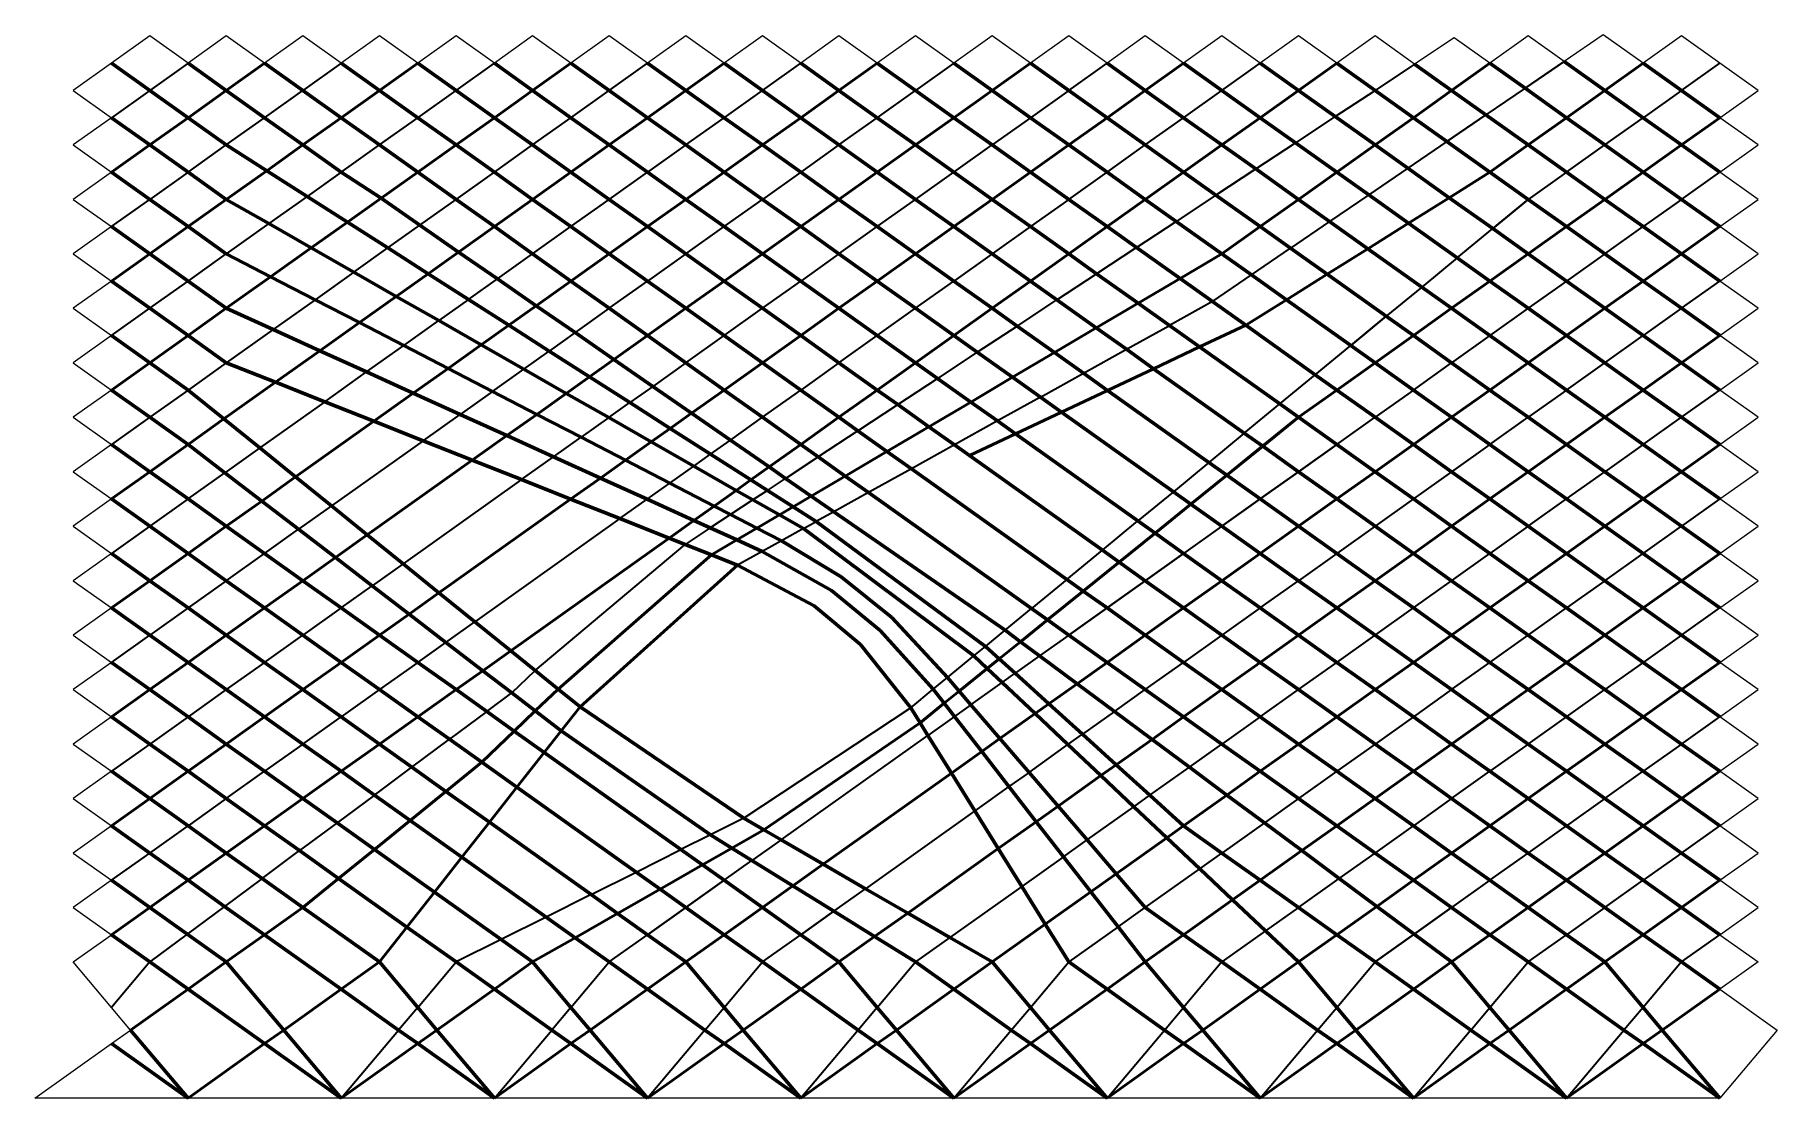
# Model space of a CAD drawing. Header units: millimetres. Extents: x 70.6 to 105.5, y 0 to 21.3.
import ezdxf

# ---------------------------------------------------------------- set-up
doc = ezdxf.new("R2010")
doc.units = ezdxf.units.MM
for name, color, linetype, lineweight in [('Tendons 1', 50, 'Continuous', 50), ('Tendons 2', 201, 'Continuous', 35), ('Tendons 3', 170, 'Continuous', 60), ('Основания', 130, 'Continuous', 20)]:
    doc.layers.add(name, color=color, linetype=linetype, lineweight=lineweight)

msp = doc.modelspace()

# ---------------------------------------------------------------- linework, layer by layer
at = {"layer": 'Tendons 1', "linetype": 'Continuous', "ltscale": 250}
for p, q in [((75.218, 20.743, 0.4), (74.45, 20.197, 0.4)), ((77.52, 20.197, 0.4), (78.288, 20.743, 0.4)), ((80.59, 20.197, 0.4), (81.358, 20.743, 0.4)), ((84.428, 20.743, 0.4), (83.66, 20.197, 0.4)), ((86.73, 20.197, 0.4), (87.498, 20.743, 0.4)), ((89.8, 20.197, 0.4), (90.568, 20.743, 0.4)), ((93.638, 20.743, 0.4), (92.87, 20.197, 0.4)), ((95.94, 20.197, 0.4), (96.708, 20.743, 0.4)), ((99.01, 20.197, 0.4), (99.778, 20.743, 0.4)), ((102.08, 20.197, 0.4), (102.848, 20.743, 0.4)), ((102.848, 20.743, 0.4), (102.08, 20.197, 0.4)), ((73.683, 19.651, 0.4), (74.45, 20.197, 0.4)), ((77.52, 20.197, 0.4), (76.753, 19.651, 0.4)), ((80.59, 20.197, 0.4), (79.823, 19.651, 0.4)), ((82.893, 19.651, 0.4), (83.66, 20.197, 0.4)), ((85.963, 19.651, 0.4), (86.73, 20.197, 0.4)), ((89.8, 20.197, 0.4), (89.033, 19.651, 0.4)), ((92.103, 19.651, 0.4), (92.87, 20.197, 0.4)), ((95.94, 20.197, 0.4), (95.173, 19.651, 0.4)), ((95.173, 19.651, 0.4), (95.94, 20.197, 0.4)), ((98.243, 19.651, 0.4), (99.01, 20.197, 0.4)), ((101.313, 19.651, 0.4), (102.08, 20.197, 0.4)), ((102.08, 20.197, 0.4), (101.313, 19.651, 0.4)), ((73.683, 19.651, 0.4), (72.915, 19.106, 0.4)), ((75.985, 19.106, 0.4), (76.753, 19.651, 0.4)), ((79.823, 19.651, 0.4), (79.055, 19.106, 0.4)), ((82.125, 19.106, 0.4), (82.893, 19.651, 0.4)), ((85.963, 19.651, 0.4), (85.195, 19.106, 0.4)), ((89.033, 19.651, 0.4), (88.265, 19.106, 0.4)), ((91.335, 19.106, 0.4), (92.103, 19.651, 0.4)), ((95.173, 19.651, 0.4), (94.405, 19.106, 0.4)), ((94.405, 19.106, 0.4), (95.173, 19.651, 0.4)), ((97.475, 19.106, 0.4), (98.243, 19.651, 0.4)), ((101.313, 19.651, 0.4), (100.545, 19.106, 0.4)), ((103.615, 19.106, 0.4), (104.383, 19.651, 0.4)), ((72.915, 19.106, 0.4), (72.148, 18.56, 0.4)), ((75.259, 18.589, 0.4), (75.985, 19.106, 0.4)), ((79.055, 19.106, 0.4), (78.288, 18.56, 0.4)), ((81.358, 18.56, 0.4), (82.125, 19.106, 0.4)), ((85.195, 19.106, 0.4), (84.428, 18.56, 0.4)), ((87.498, 18.56, 0.4), (88.265, 19.106, 0.4)), ((91.335, 19.106, 0.4), (90.568, 18.56, 0.4)), ((93.638, 18.56, 0.4), (94.405, 19.106, 0.4)), ((97.475, 19.106, 0.4), (96.708, 18.56, 0.4)), ((100.545, 19.106, 0.4), (99.778, 18.56, 0.4)), ((103.615, 19.106, 0.4), (102.848, 18.56, 0.4)), ((75.259, 18.589, 0.4), (74.45, 18.014, 0.4)), ((77.551, 18.036, 0.4), (78.288, 18.56, 0.4)), ((80.59, 18.014, 0.4), (81.358, 18.56, 0.4)), ((83.66, 18.014, 0.4), (84.428, 18.56, 0.4)), ((86.73, 18.014, 0.4), (87.498, 18.56, 0.4)), ((89.8, 18.014, 0.4), (90.568, 18.56, 0.4)), ((93.638, 18.56, 0.4), (92.87, 18.014, 0.4)), ((95.94, 18.014, 0.4), (96.708, 18.56, 0.4)), ((98.962, 18.048, 0.4), (99.778, 18.56, 0.4)), ((102.848, 18.56, 0.4), (102.08, 18.014, 0.4)), ((73.683, 17.468, 0.4), (74.45, 18.014, 0.4)), ((77.551, 18.036, 0.4), (76.877, 17.556, 0.4)), ((80.59, 18.014, 0.4), (79.823, 17.468, 0.4)), ((83.66, 18.014, 0.4), (82.893, 17.468, 0.4)), ((86.73, 18.014, 0.4), (85.963, 17.468, 0.4)), ((89.033, 17.468, 0.4), (89.8, 18.014, 0.4)), ((92.87, 18.014, 0.4), (92.103, 17.468, 0.4)), ((95.94, 18.014, 0.4), (95.173, 17.468, 0.4)), ((98.962, 18.048, 0.4), (98.146, 17.537, 0.4)), ((102.08, 18.014, 0.4), (101.313, 17.468, 0.4)), ((72.915, 16.922, 0.4), (73.683, 17.468, 0.4)), ((76.154, 17.042, 0.4), (76.877, 17.556, 0.4)), ((79.823, 17.468, 0.4), (79.107, 16.959, 0.4)), ((82.893, 17.468, 0.4), (82.125, 16.922, 0.4)), ((85.963, 17.468, 0.4), (85.195, 16.922, 0.4)), ((88.265, 16.922, 0.4), (89.033, 17.468, 0.4)), ((91.335, 16.922, 0.4), (92.103, 17.468, 0.4)), ((94.405, 16.922, 0.4), (95.173, 17.468, 0.4)), ((98.146, 17.537, 0.4), (97.33, 17.026, 0.4)), ((100.545, 16.922, 0.4), (101.313, 17.468, 0.4)), ((101.313, 17.468, 0.4), (100.545, 16.922, 0.4)), ((103.615, 16.922, 0.4), (104.383, 17.468, 0.4)), ((72.148, 16.376, 0.4), (72.915, 16.922, 0.4)), ((76.154, 17.042, 0.4), (75.339, 16.463, 0.4)), ((79.107, 16.959, 0.4), (78.495, 16.524, 0.4)), ((81.358, 16.376, 0.4), (82.125, 16.922, 0.4)), ((84.428, 16.376, 0.4), (85.195, 16.922, 0.4)), ((88.265, 16.922, 0.4), (87.498, 16.376, 0.4)), ((91.335, 16.922, 0.4), (90.568, 16.376, 0.4)), ((93.566, 16.427, 0.4), (94.405, 16.922, 0.4)), ((96.514, 16.514, 0.4), (97.33, 17.026, 0.4)), ((100.545, 16.922, 0.4), (99.778, 16.376, 0.4)), ((103.615, 16.922, 0.4), (102.848, 16.376, 0.4)), ((74.45, 15.831, 0.4), (75.339, 16.463, 0.4)), ((78.495, 16.524, 0.4), (77.857, 16.07, 0.4)), ((92.727, 15.932, 0.4), (93.566, 16.427, 0.4)), ((96.514, 16.514, 0.4), (95.698, 16.003, 0.4)), ((77.117, 15.544, 0.4), (77.857, 16.07, 0.4)), ((80.663, 15.883, 0.4), (81.358, 16.376, 0.4)), ((84.428, 16.376, 0.4), (83.66, 15.831, 0.4)), ((86.73, 15.831, 0.4), (87.498, 16.376, 0.4)), ((90.568, 16.376, 0.4), (89.8, 15.831, 0.4)), ((99.01, 15.831, 0.4), (99.778, 16.376, 0.4)), ((99.778, 16.376, 0.4), (99.01, 15.831, 0.4)), ((102.08, 15.831, 0.4), (102.848, 16.376, 0.4)), ((74.45, 15.831, 0.4), (73.683, 15.285, 0.4)), ((80.663, 15.883, 0.4), (80.112, 15.491, 0.4)), ((82.893, 15.285, 0.4), (83.66, 15.831, 0.4)), ((86.73, 15.831, 0.4), (85.963, 15.285, 0.4)), ((89.8, 15.831, 0.4), (89.033, 15.285, 0.4)), ((92.727, 15.932, 0.4), (91.888, 15.438, 0.4)), ((94.882, 15.492, 0.4), (95.698, 16.003, 0.4)), ((98.243, 15.285, 0.4), (99.01, 15.831, 0.4)), ((99.01, 15.831, 0.4), (98.243, 15.285, 0.4)), ((102.08, 15.831, 0.4), (101.313, 15.285, 0.4)), ((76.324, 14.98, 0.4), (77.117, 15.544, 0.4)), ((79.561, 15.099, 0.4), (80.112, 15.491, 0.4)), ((91.049, 14.943, 0.4), (91.888, 15.438, 0.4)), ((94.882, 15.492, 0.4), (93.959, 15.056, 0.4)), ((73.683, 15.285, 0.4), (72.915, 14.739, 0.4)), ((79.561, 15.099, 0.4), (78.895, 14.625, 0.4)), ((82.893, 15.285, 0.4), (82.219, 14.806, 0.4)), ((85.963, 15.285, 0.4), (85.195, 14.739, 0.4)), ((89.033, 15.285, 0.4), (88.265, 14.739, 0.4)), ((93.037, 14.62, 0.4), (93.959, 15.056, 0.4)), ((97.475, 14.739, 0.4), (98.243, 15.285, 0.4)), ((100.545, 14.739, 0.4), (101.313, 15.285, 0.4)), ((104.383, 15.285, 0.4), (103.615, 14.739, 0.4)), ((72.148, 14.193, 0.4), (72.915, 14.739, 0.4)), ((75.436, 14.349, 0.4), (76.324, 14.98, 0.4)), ((81.73, 14.458, 0.4), (82.219, 14.806, 0.4)), ((84.428, 14.193, 0.4), (85.195, 14.739, 0.4)), ((87.498, 14.193, 0.4), (88.265, 14.739, 0.4)), ((91.049, 14.943, 0.4), (90.21, 14.448, 0.4)), ((96.708, 14.193, 0.4), (97.475, 14.739, 0.4)), ((100.545, 14.739, 0.4), (99.778, 14.193, 0.4)), ((102.848, 14.193, 0.4), (103.615, 14.739, 0.4)), ((74.401, 13.613, 0.4), (75.436, 14.349, 0.4)), ((78.198, 14.13, 0.4), (78.895, 14.625, 0.4)), ((81.264, 14.127, 0.4), (81.73, 14.458, 0.4)), ((89.37, 13.953, 0.4), (90.21, 14.448, 0.4)), ((92.114, 14.185, 0.4), (93.037, 14.62, 0.4)), ((78.198, 14.13, 0.4), (77.408, 13.568, 0.4)), ((80.672, 13.706, 0.4), (81.264, 14.127, 0.4)), ((83.775, 13.729, 0.4), (84.428, 14.193, 0.4)), ((86.73, 13.647, 0.4), (87.498, 14.193, 0.4)), ((92.114, 14.185, 0.4), (91.192, 13.749, 0.4)), ((95.94, 13.647, 0.4), (96.708, 14.193, 0.4)), ((96.708, 14.193, 0.4), (95.94, 13.647, 0.4)), ((99.778, 14.193, 0.4), (99.01, 13.647, 0.4)), ((102.08, 13.647, 0.4), (102.848, 14.193, 0.4)), ((80.073, 13.279, 0.4), (80.672, 13.706, 0.4)), ((83.775, 13.729, 0.4), (83.348, 13.425, 0.4)), ((85.963, 13.102, 0.4), (86.73, 13.647, 0.4)), ((88.531, 13.458, 0.4), (89.37, 13.953, 0.4)), ((90.27, 13.313, 0.4), (91.192, 13.749, 0.4)), ((95.221, 13.067, 0.4), (95.94, 13.647, 0.4)), ((95.94, 13.647, 0.4), (95.223, 13.066, 0.4)), ((98.243, 13.102, 0.4), (99.01, 13.647, 0.4)), ((101.313, 13.102, 0.4), (102.08, 13.647, 0.4)), ((73.683, 13.102, 0.4), (74.401, 13.613, 0.4)), ((77.408, 13.568, 0.4), (75.839, 12.452, 0.4)), ((79.38, 12.787, 0.4), (80.073, 13.279, 0.4)), ((82.968, 13.155, 0.4), (83.348, 13.425, 0.4)), ((88.531, 13.458, 0.4), (87.692, 12.963, 0.4)), ((90.27, 13.313, 0.4), (89.347, 12.878, 0.4)), ((73.683, 13.102, 0.4), (72.915, 12.556, 0.4)), ((82.968, 13.155, 0.4), (82.45, 12.787, 0.4)), ((85.963, 13.102, 0.4), (85.331, 12.652, 0.4)), ((87.692, 12.963, 0.4), (86.853, 12.468, 0.4)), ((94.503, 12.486, 0.4), (95.221, 13.067, 0.4)), ((95.223, 13.066, 0.4), (94.505, 12.485, 0.4)), ((97.475, 12.556, 0.4), (98.243, 13.102, 0.4)), ((101.313, 13.102, 0.4), (100.545, 12.556, 0.4)), ((103.615, 12.556, 0.4), (104.383, 13.102, 0.4)), ((77.276, 11.291, 0.4), (79.38, 12.787, 0.4)), ((82.45, 12.787, 0.4), (81.947, 12.429, 0.4)), ((85.331, 12.652, 0.4), (84.966, 12.393, 0.4)), ((72.148, 12.01, 0.4), (72.915, 12.556, 0.4)), ((75.839, 12.452, 0.4), (75.159, 11.969, 0.4)), ((81.947, 12.429, 0.4), (81.352, 12.006, 0.4)), ((84.672, 12.183, 0.4), (84.966, 12.393, 0.4)), ((86.175, 12.068, 0.4), (86.853, 12.468, 0.4)), ((93.784, 11.906, 0.4), (94.503, 12.486, 0.4)), ((94.505, 12.485, 0.4), (93.784, 11.906, 0.4)), ((96.708, 12.01, 0.4), (97.475, 12.556, 0.4)), ((99.778, 12.01, 0.4), (100.545, 12.556, 0.4)), ((102.848, 12.01, 0.4), (103.615, 12.556, 0.4)), ((74.45, 11.464, 0.4), (75.159, 11.969, 0.4)), ((78.713, 10.129, 0.4), (81.352, 12.006, 0.4)), ((84.228, 11.868, 0.4), (84.672, 12.183, 0.4)), ((85.811, 11.853, 0.4), (86.175, 12.068, 0.4)), ((93.065, 11.325, 0.4), (93.784, 11.906, 0.4)), ((95.94, 11.464, 0.4), (96.708, 12.01, 0.4)), ((99.01, 11.464, 0.4), (99.778, 12.01, 0.4)), ((102.08, 11.464, 0.4), (102.848, 12.01, 0.4)), ((83.325, 11.225, 0.4), (83.821, 11.579, 0.4)), ((83.821, 11.579, 0.4), (84.228, 11.868, 0.4)), ((85.085, 11.425, 0.4), (85.535, 11.691, 0.4)), ((85.535, 11.691, 0.4), (85.811, 11.853, 0.4)), ((74.45, 11.464, 0.4), (73.683, 10.918, 0.4)), ((76.636, 10.836, 0.4), (77.276, 11.291, 0.4)), ((83.325, 11.225, 0.4), (80.151, 8.968, 0.4)), ((84.175, 10.889, 0.4), (84.682, 11.188, 0.4)), ((85.085, 11.425, 0.4), (84.682, 11.188, 0.4)), ((93.065, 11.325, 0.4), (92.346, 10.745, 0.4)), ((92.346, 10.745, 0.4), (93.065, 11.325, 0.4)), ((95.94, 11.464, 0.4), (95.173, 10.918, 0.4)), ((99.01, 11.464, 0.4), (98.243, 10.918, 0.4)), ((101.313, 10.918, 0.4), (102.08, 11.464, 0.4)), ((72.915, 10.372, 0.4), (73.683, 10.918, 0.4)), ((75.985, 10.372, 0.4), (76.636, 10.836, 0.4)), ((84.175, 10.889, 0.4), (81.101, 8.201, 0.4)), ((94.405, 10.372, 0.4), (95.173, 10.918, 0.4)), ((97.475, 10.372, 0.4), (98.243, 10.918, 0.4)), ((101.313, 10.918, 0.4), (100.545, 10.372, 0.4)), ((103.615, 10.372, 0.4), (104.383, 10.918, 0.4)), ((81.541, 7.846, 0.4), (84.698, 10.682, 0.4)), ((92.346, 10.745, 0.4), (91.627, 10.165, 0.4)), ((72.915, 10.372, 0.4), (72.148, 9.827, 0.4)), ((75.218, 9.827, 0.4), (75.985, 10.372, 0.4)), ((78.113, 9.702, 0.4), (78.713, 10.129, 0.4)), ((90.908, 9.585, 0.4), (91.627, 10.165, 0.4)), ((94.405, 10.372, 0.4), (93.638, 9.827, 0.4)), ((97.475, 10.372, 0.4), (96.708, 9.827, 0.4)), ((100.545, 10.372, 0.4), (99.778, 9.827, 0.4)), ((103.615, 10.372, 0.4), (102.848, 9.827, 0.4)), ((75.218, 9.827, 0.4), (74.45, 9.281, 0.4)), ((92.87, 9.281, 0.4), (93.638, 9.827, 0.4)), ((95.94, 9.281, 0.4), (96.708, 9.827, 0.4)), ((99.778, 9.827, 0.4), (99.01, 9.281, 0.4)), ((102.08, 9.281, 0.4), (102.848, 9.827, 0.4)), ((77.52, 9.281, 0.4), (78.113, 9.702, 0.4)), ((90.908, 9.585, 0.4), (90.369, 9.15, 0.4)), ((73.683, 8.735, 0.4), (74.45, 9.281, 0.4)), ((77.52, 9.281, 0.4), (76.753, 8.735, 0.4)), ((90.369, 9.15, 0.4), (89.943, 8.806, 0.4)), ((92.103, 8.735, 0.4), (92.87, 9.281, 0.4)), ((95.94, 9.281, 0.4), (95.173, 8.735, 0.4)), ((99.01, 9.281, 0.4), (98.243, 8.735, 0.4)), ((101.313, 8.735, 0.4), (102.08, 9.281, 0.4)), ((72.915, 8.189, 0.4), (73.683, 8.735, 0.4)), ((75.985, 8.189, 0.4), (76.753, 8.735, 0.4)), ((80.151, 8.968, 0.4), (79.59, 8.569, 0.4)), ((89.943, 8.806, 0.4), (89.703, 8.612, 0.4)), ((91.502, 8.308, 0.4), (92.103, 8.735, 0.4)), ((95.173, 8.735, 0.4), (94.405, 8.189, 0.4)), ((98.243, 8.735, 0.4), (97.475, 8.189, 0.4)), ((100.545, 8.189, 0.4), (101.313, 8.735, 0.4)), ((103.615, 8.189, 0.4), (104.383, 8.735, 0.4)), ((79.59, 8.569, 0.4), (79.055, 8.189, 0.4)), ((89.139, 8.157, 0.4), (89.703, 8.612, 0.4)), ((72.148, 7.643, 0.4), (72.915, 8.189, 0.4)), ((75.985, 8.189, 0.4), (75.218, 7.643, 0.4)), ((78.288, 7.643, 0.4), (79.055, 8.189, 0.4)), ((81.101, 8.201, 0.4), (80.642, 7.762, 0.4)), ((89.139, 8.157, 0.4), (88.839, 7.915, 0.4)), ((90.937, 7.906, 0.4), (91.502, 8.308, 0.4)), ((94.405, 8.189, 0.4), (93.638, 7.643, 0.4)), ((96.708, 7.643, 0.4), (97.475, 8.189, 0.4)), ((99.778, 7.643, 0.4), (100.545, 8.189, 0.4)), ((102.848, 7.643, 0.4), (103.615, 8.189, 0.4)), ((80.222, 7.359, 0.4), (80.642, 7.762, 0.4)), ((81.541, 7.846, 0.4), (81.162, 7.363, 0.4)), ((88.839, 7.915, 0.4), (88.355, 7.524, 0.4)), ((89.956, 7.208, 0.4), (90.66, 7.709, 0.4)), ((90.66, 7.709, 0.4), (90.937, 7.906, 0.4)), ((74.45, 7.098, 0.4), (75.218, 7.643, 0.4)), ((78.288, 7.643, 0.4), (77.52, 7.098, 0.4)), ((79.569, 6.732, 0.4), (80.222, 7.359, 0.4)), ((80.823, 6.932, 0.4), (81.162, 7.363, 0.4)), ((88.355, 7.524, 0.4), (85.225, 5.378, 0.4)), ((93.638, 7.643, 0.4), (93.004, 7.192, 0.4)), ((96.708, 7.643, 0.4), (95.94, 7.098, 0.4)), ((99.778, 7.643, 0.4), (99.01, 7.098, 0.4)), ((102.848, 7.643, 0.4), (102.08, 7.098, 0.4)), ((73.683, 6.552, 0.4), (74.45, 7.098, 0.4)), ((77.52, 7.098, 0.4), (76.753, 6.552, 0.4)), ((89.956, 7.208, 0.4), (89.59, 6.948, 0.4)), ((92.287, 6.683, 0.4), (93.004, 7.192, 0.4)), ((95.94, 7.098, 0.4), (95.173, 6.552, 0.4)), ((98.243, 6.552, 0.4), (99.01, 7.098, 0.4)), ((101.313, 6.552, 0.4), (102.08, 7.098, 0.4)), ((79.569, 6.732, 0.4), (78.852, 6.15, 0.4)), ((80.823, 6.932, 0.4), (80.272, 6.232, 0.4)), ((88.982, 6.516, 0.4), (89.59, 6.948, 0.4)), ((91.98, 6.465, 0.4), (92.287, 6.683, 0.4)), ((72.915, 6.006, 0.4), (73.683, 6.552, 0.4)), ((75.985, 6.006, 0.4), (76.753, 6.552, 0.4)), ((88.982, 6.516, 0.4), (86.415, 4.69, 0.4)), ((91.121, 5.854, 0.4), (91.98, 6.465, 0.4)), ((95.173, 6.552, 0.4), (94.505, 6.077, 0.4)), ((98.243, 6.552, 0.4), (97.475, 6.006, 0.4)), ((100.545, 6.006, 0.4), (101.313, 6.552, 0.4)), ((104.383, 6.552, 0.4), (103.615, 6.006, 0.4)), ((72.915, 6.006, 0.4), (72.148, 5.46, 0.4)), ((75.218, 5.46, 0.4), (75.985, 6.006, 0.4)), ((78.852, 6.15, 0.4), (78.135, 5.568, 0.4)), ((79.722, 5.532, 0.4), (80.272, 6.232, 0.4)), ((94.505, 6.077, 0.4), (93.638, 5.46, 0.4)), ((96.708, 5.46, 0.4), (97.475, 6.006, 0.4)), ((100.545, 6.006, 0.4), (99.778, 5.46, 0.4)), ((103.615, 6.006, 0.4), (102.848, 5.46, 0.4)), ((90.683, 5.542, 0.4), (91.121, 5.854, 0.4)), ((74.45, 4.914, 0.4), (75.218, 5.46, 0.4)), ((78.135, 5.568, 0.4), (77.419, 4.986, 0.4)), ((79.171, 4.832, 0.4), (79.722, 5.532, 0.4)), ((85.225, 5.378, 0.4), (84.584, 5.013, 0.4)), ((90.683, 5.542, 0.4), (89.923, 5.002, 0.4)), ((93.638, 5.46, 0.4), (93.3, 5.22, 0.4)), ((96.708, 5.46, 0.4), (96.007, 4.962, 0.4)), ((99.01, 4.914, 0.4), (99.778, 5.46, 0.4)), ((102.848, 5.46, 0.4), (102.08, 4.914, 0.4)), ((73.683, 4.368, 0.4), (74.45, 4.914, 0.4)), ((77.419, 4.986, 0.4), (76.702, 4.405, 0.4)), ((84.584, 5.013, 0.4), (83.995, 4.676, 0.4)), ((88.107, 3.71, 0.4), (89.923, 5.002, 0.4)), ((93.3, 5.22, 0.4), (92.287, 4.5, 0.4)), ((96.007, 4.962, 0.4), (95.173, 4.368, 0.4)), ((98.243, 4.368, 0.4), (99.01, 4.914, 0.4)), ((101.313, 4.368, 0.4), (102.08, 4.914, 0.4)), ((78.621, 4.131, 0.4), (79.171, 4.832, 0.4)), ((83.995, 4.676, 0.4), (83.144, 4.19, 0.4)), ((86.415, 4.69, 0.4), (85.805, 4.256, 0.4)), ((73.683, 4.368, 0.4), (72.915, 3.823, 0.4)), ((76.702, 4.405, 0.4), (75.985, 3.823, 0.4)), ((85.805, 4.256, 0.4), (85.195, 3.823, 0.4)), ((92.287, 4.5, 0.4), (91.777, 4.137, 0.4)), ((94.62, 3.976, 0.4), (95.173, 4.368, 0.4)), ((98.243, 4.368, 0.4), (97.508, 3.846, 0.4)), ((100.545, 3.823, 0.4), (101.313, 4.368, 0.4)), ((103.615, 3.823, 0.4), (104.383, 4.368, 0.4)), ((78.621, 4.131, 0.4), (78.07, 3.431, 0.4)), ((83.144, 4.19, 0.4), (82.293, 3.704, 0.4)), ((90.864, 3.488, 0.4), (91.777, 4.137, 0.4)), ((94.62, 3.976, 0.4), (93.638, 3.277, 0.4)), ((96.708, 3.277, 0.4), (97.508, 3.846, 0.4)), ((72.148, 3.277, 0.4), (72.915, 3.823, 0.4)), ((75.218, 3.277, 0.4), (75.985, 3.823, 0.4)), ((82.293, 3.704, 0.4), (81.441, 3.217, 0.4)), ((85.195, 3.823, 0.4), (84.428, 3.277, 0.4)), ((87.445, 3.239, 0.4), (88.107, 3.71, 0.4)), ((99.778, 3.277, 0.4), (100.545, 3.823, 0.4)), ((102.848, 3.277, 0.4), (103.615, 3.823, 0.4)), ((75.218, 3.277, 0.4), (74.45, 2.731, 0.4)), ((74.45, 2.731, 0.4), (75.218, 3.277, 0.4)), ((78.07, 3.431, 0.4), (77.52, 2.731, 0.4)), ((80.59, 2.731, 0.4), (81.441, 3.217, 0.4)), ((83.66, 2.731, 0.4), (84.428, 3.277, 0.4)), ((86.73, 2.731, 0.4), (87.445, 3.239, 0.4)), ((89.8, 2.731, 0.4), (90.864, 3.488, 0.4)), ((90.864, 3.488, 0.4), (89.8, 2.731, 0.4)), ((92.87, 2.731, 0.4), (93.638, 3.277, 0.4)), ((95.94, 2.731, 0.4), (96.708, 3.277, 0.4)), ((99.01, 2.731, 0.4), (99.778, 3.277, 0.4)), ((99.01, 2.731, 0.4), (99.778, 3.277, 0.4)), ((102.08, 2.731, 0.4), (102.848, 3.277, 0.4)), ((73.683, 2.185, 0.4), (74.45, 2.731, 0.4)), ((73.683, 2.185, 0.4), (74.45, 2.731, 0.4)), ((76.753, 2.185, 0.4), (77.52, 2.731, 0.4)), ((79.823, 2.185, 0.4), (80.59, 2.731, 0.4)), ((82.893, 2.185, 0.4), (83.66, 2.731, 0.4)), ((85.963, 2.185, 0.4), (86.73, 2.731, 0.4)), ((89.033, 2.185, 0.4), (89.8, 2.731, 0.4)), ((92.103, 2.185, 0.4), (92.87, 2.731, 0.4)), ((95.173, 2.185, 0.4), (95.94, 2.731, 0.4)), ((98.243, 2.185, 0.4), (99.01, 2.731, 0.4)), ((98.243, 2.185, 0.4), (99.01, 2.731, 0.4)), ((102.08, 2.731, 0.4), (101.313, 2.185, 0.4)), ((73.683, 2.185, 0.4), (72.531, 1.366, 0.4)), ((73.683, 2.185, 0.4), (72.531, 1.366, 0.4)), ((75.601, 1.366, 0.4), (76.753, 2.185, 0.4)), ((78.671, 1.366, 0.4), (79.823, 2.185, 0.4)), ((82.893, 2.185, 0.4), (81.741, 1.366, 0.4)), ((85.963, 2.185, 0.4), (84.811, 1.366, 0.4)), ((89.033, 2.185, 0.4), (87.881, 1.366, 0.4)), ((90.951, 1.366, 0.4), (92.103, 2.185, 0.4)), ((94.021, 1.366, 0.4), (95.173, 2.185, 0.4)), ((97.091, 1.366, 0.4), (98.243, 2.185, 0.4)), ((100.161, 1.366, 0.4), (101.313, 2.185, 0.4)), ((103.231, 1.366, 0.4), (104.383, 2.185, 0.4)), ((73.683, 0.002, 0.4), (75.218, 1.094, 0.4)), ((75.218, 1.094, 0.4), (75.601, 1.366, 0.4)), ((76.753, 0.002, 0.4), (78.288, 1.094, 0.4)), ((78.671, 1.366, 0.4), (78.288, 1.094, 0.4)), ((81.358, 1.094, 0.4), (79.823, 0.002, 0.4)), ((81.741, 1.366, 0.4), (81.358, 1.094, 0.4)), ((82.893, 0.002, 0.4), (84.428, 1.094, 0.4)), ((84.811, 1.366, 0.4), (84.428, 1.094, 0.4)), ((85.963, 0.002, 0.4), (87.498, 1.094, 0.4)), ((87.498, 1.094, 0.4), (87.881, 1.366, 0.4)), ((90.568, 1.094, 0.4), (89.033, 0.002, 0.4)), ((90.951, 1.366, 0.4), (90.568, 1.094, 0.4)), ((93.638, 1.094, 0.4), (92.103, 0.002, 0.4)), ((94.021, 1.366, 0.4), (93.638, 1.094, 0.4)), ((95.173, 0.002, 0.4), (96.708, 1.094, 0.4)), ((97.091, 1.366, 0.4), (96.708, 1.094, 0.4)), ((99.778, 1.094, 0.4), (98.243, 0.002, 0.4)), ((100.161, 1.366, 0.4), (99.778, 1.094, 0.4)), ((102.848, 1.094, 0.4), (101.313, 0.002, 0.4)), ((103.231, 1.366, 0.4), (102.848, 1.094, 0.4))]:
    msp.add_line(p, q, dxfattribs=at)
at = {"layer": 'Tendons 2', "linetype": 'Continuous', "ltscale": 250}
for p, q in [((73.683, 20.743, 0.9), (72.915, 20.197, 0.9)), ((76.753, 20.743, 0.9), (75.985, 20.197, 0.9)), ((79.055, 20.197, 0.9), (79.823, 20.743, 0.9)), ((82.125, 20.197, 0.9), (82.893, 20.743, 0.9)), ((85.195, 20.197, 0.9), (85.963, 20.743, 0.9)), ((89.033, 20.743, 0.9), (88.265, 20.197, 0.9)), ((91.335, 20.197, 0.9), (92.103, 20.743, 0.9)), ((94.405, 20.197, 0.9), (95.173, 20.743, 0.9)), ((98.268, 20.725, 0.9), (97.475, 20.197, 0.9)), ((101.265, 20.777, 0.9), (100.481, 20.242, 0.9)), ((100.481, 20.242, 0.9), (101.265, 20.777, 0.9)), ((103.615, 20.197, 0.9), (104.383, 20.743, 0.9)), ((72.915, 20.197, 0.9), (72.148, 19.651, 0.9)), ((75.218, 19.651, 0.9), (75.985, 20.197, 0.9)), ((78.288, 19.651, 0.9), (79.055, 20.197, 0.9)), ((81.358, 19.651, 0.9), (82.125, 20.197, 0.9)), ((84.428, 19.651, 0.9), (85.195, 20.197, 0.9)), ((87.498, 19.651, 0.9), (88.265, 20.197, 0.9)), ((91.335, 20.197, 0.9), (90.568, 19.651, 0.9)), ((93.638, 19.651, 0.9), (94.405, 20.197, 0.9)), ((96.678, 19.673, 0.9), (97.475, 20.197, 0.9)), ((100.481, 20.242, 0.9), (99.698, 19.708, 0.9)), ((103.615, 20.197, 0.9), (102.848, 19.651, 0.9)), ((74.45, 19.106, 0.9), (75.218, 19.651, 0.9)), ((77.52, 19.106, 0.9), (78.288, 19.651, 0.9)), ((80.59, 19.106, 0.9), (81.358, 19.651, 0.9)), ((83.66, 19.106, 0.9), (84.428, 19.651, 0.9)), ((86.73, 19.106, 0.9), (87.498, 19.651, 0.9)), ((90.568, 19.651, 0.9), (89.8, 19.106, 0.9)), ((92.87, 19.106, 0.9), (93.638, 19.651, 0.9)), ((96.678, 19.673, 0.9), (95.88, 19.148, 0.9)), ((99.698, 19.708, 0.9), (98.915, 19.173, 0.9)), ((98.915, 19.173, 0.9), (99.698, 19.708, 0.9)), ((102.08, 19.106, 0.9), (102.848, 19.651, 0.9)), ((73.683, 18.56, 0.9), (74.45, 19.106, 0.9)), ((76.773, 18.575, 0.9), (77.52, 19.106, 0.9)), ((79.823, 18.56, 0.9), (80.59, 19.106, 0.9)), ((83.66, 19.106, 0.9), (82.893, 18.56, 0.9)), ((86.73, 19.106, 0.9), (85.963, 18.56, 0.9)), ((89.033, 18.56, 0.9), (89.8, 19.106, 0.9)), ((92.103, 18.56, 0.9), (92.87, 19.106, 0.9)), ((95.083, 18.623, 0.9), (95.88, 19.148, 0.9)), ((98.915, 19.173, 0.9), (98.131, 18.639, 0.9)), ((101.313, 18.56, 0.9), (102.08, 19.106, 0.9)), ((73.683, 18.56, 0.9), (72.915, 18.014, 0.9)), ((76.773, 18.575, 0.9), (76.068, 18.073, 0.9)), ((79.055, 18.014, 0.9), (79.823, 18.56, 0.9)), ((82.125, 18.014, 0.9), (82.893, 18.56, 0.9)), ((85.963, 18.56, 0.9), (85.195, 18.014, 0.9)), ((88.265, 18.014, 0.9), (89.033, 18.56, 0.9)), ((91.335, 18.014, 0.9), (92.103, 18.56, 0.9)), ((94.286, 18.099, 0.9), (95.083, 18.623, 0.9)), ((95.083, 18.623, 0.9), (94.286, 18.099, 0.9)), ((98.131, 18.639, 0.9), (97.348, 18.104, 0.9)), ((101.313, 18.56, 0.9), (100.545, 18.014, 0.9)), ((103.615, 18.014, 0.9), (104.383, 18.56, 0.9)), ((72.148, 17.468, 0.9), (72.915, 18.014, 0.9)), ((76.068, 18.073, 0.9), (75.302, 17.528, 0.9)), ((78.329, 17.498, 0.9), (79.055, 18.014, 0.9)), ((81.358, 17.468, 0.9), (82.125, 18.014, 0.9)), ((84.428, 17.468, 0.9), (85.195, 18.014, 0.9)), ((87.498, 17.468, 0.9), (88.265, 18.014, 0.9)), ((91.335, 18.014, 0.9), (90.568, 17.468, 0.9)), ((94.286, 18.099, 0.9), (93.489, 17.574, 0.9)), ((97.348, 18.104, 0.9), (96.564, 17.57, 0.9)), ((100.545, 18.014, 0.9), (99.834, 17.428, 0.9)), ((99.834, 17.428, 0.9), (100.545, 18.014, 0.9)), ((103.615, 18.014, 0.9), (102.848, 17.468, 0.9)), ((75.302, 17.528, 0.9), (74.45, 16.922, 0.9)), ((77.686, 17.04, 0.9), (78.329, 17.498, 0.9)), ((80.59, 16.922, 0.9), (81.358, 17.468, 0.9)), ((83.66, 16.922, 0.9), (84.428, 17.468, 0.9)), ((86.73, 16.922, 0.9), (87.498, 17.468, 0.9)), ((90.568, 17.468, 0.9), (89.8, 16.922, 0.9)), ((92.691, 17.049, 0.9), (93.489, 17.574, 0.9)), ((96.564, 17.57, 0.9), (95.781, 17.035, 0.9)), ((102.08, 16.922, 0.9), (102.848, 17.468, 0.9)), ((99.122, 16.842, 0.9), (99.834, 17.428, 0.9)), ((73.683, 16.376, 0.9), (74.45, 16.922, 0.9)), ((77.005, 16.556, 0.9), (77.686, 17.04, 0.9)), ((79.885, 16.421, 0.9), (80.59, 16.922, 0.9)), ((83.66, 16.922, 0.9), (82.893, 16.376, 0.9)), ((86.73, 16.922, 0.9), (85.963, 16.376, 0.9)), ((89.8, 16.922, 0.9), (89.033, 16.376, 0.9)), ((92.691, 17.049, 0.9), (91.894, 16.525, 0.9)), ((94.997, 16.501, 0.9), (95.781, 17.035, 0.9)), ((99.122, 16.842, 0.9), (98.411, 16.257, 0.9)), ((102.08, 16.922, 0.9), (101.313, 16.376, 0.9)), ((77.005, 16.556, 0.9), (76.228, 16.003, 0.9)), ((79.303, 16.007, 0.9), (79.885, 16.421, 0.9)), ((91.097, 16, 0.9), (91.894, 16.525, 0.9)), ((94.214, 15.966, 0.9), (94.997, 16.501, 0.9)), ((72.915, 15.831, 0.9), (73.683, 16.376, 0.9)), ((82.125, 15.831, 0.9), (82.893, 16.376, 0.9)), ((85.195, 15.831, 0.9), (85.963, 16.376, 0.9)), ((88.265, 15.831, 0.9), (89.033, 16.376, 0.9)), ((98.411, 16.257, 0.9), (97.7, 15.671, 0.9)), ((101.313, 16.376, 0.9), (100.545, 15.831, 0.9)), ((103.615, 15.831, 0.9), (104.383, 16.376, 0.9)), ((72.148, 15.285, 0.9), (72.915, 15.831, 0.9)), ((76.228, 16.003, 0.9), (75.387, 15.405, 0.9)), ((79.303, 16.007, 0.9), (78.709, 15.585, 0.9)), ((82.125, 15.831, 0.9), (81.441, 15.344, 0.9)), ((84.428, 15.285, 0.9), (85.195, 15.831, 0.9)), ((87.498, 15.285, 0.9), (88.265, 15.831, 0.9)), ((90.3, 15.475, 0.9), (91.097, 16, 0.9)), ((94.214, 15.966, 0.9), (93.352, 15.488, 0.9)), ((100.545, 15.831, 0.9), (99.778, 15.285, 0.9)), ((103.615, 15.831, 0.9), (102.848, 15.285, 0.9)), ((75.387, 15.405, 0.9), (74.45, 14.739, 0.9)), ((78.006, 15.084, 0.9), (78.709, 15.585, 0.9)), ((89.502, 14.951, 0.9), (90.3, 15.475, 0.9)), ((92.49, 15.009, 0.9), (93.352, 15.488, 0.9)), ((96.988, 15.085, 0.9), (97.7, 15.671, 0.9)), ((97.7, 15.671, 0.9), (96.988, 15.085, 0.9)), ((77.261, 14.555, 0.9), (78.006, 15.084, 0.9)), ((81.441, 15.344, 0.9), (80.921, 14.975, 0.9)), ((83.66, 14.739, 0.9), (84.428, 15.285, 0.9)), ((86.73, 14.739, 0.9), (87.498, 15.285, 0.9)), ((96.277, 14.499, 0.9), (96.988, 15.085, 0.9)), ((99.778, 15.285, 0.9), (99.01, 14.739, 0.9)), ((102.08, 14.739, 0.9), (102.848, 15.285, 0.9)), ((74.45, 14.739, 0.9), (73.683, 14.193, 0.9)), ((80.413, 14.613, 0.9), (80.921, 14.975, 0.9)), ((83.66, 14.739, 0.9), (82.997, 14.267, 0.9)), ((86.73, 14.739, 0.9), (85.963, 14.193, 0.9)), ((89.502, 14.951, 0.9), (88.705, 14.426, 0.9)), ((91.628, 14.53, 0.9), (92.49, 15.009, 0.9)), ((98.243, 14.193, 0.9), (99.01, 14.739, 0.9)), ((101.313, 14.193, 0.9), (102.08, 14.739, 0.9)), ((76.422, 13.958, 0.9), (77.261, 14.555, 0.9)), ((79.784, 14.165, 0.9), (80.413, 14.613, 0.9)), ((87.908, 13.902, 0.9), (88.705, 14.426, 0.9)), ((90.766, 14.052, 0.9), (91.628, 14.53, 0.9)), ((95.566, 13.914, 0.9), (96.277, 14.499, 0.9)), ((73.683, 14.193, 0.9), (72.915, 13.647, 0.9)), ((79.784, 14.165, 0.9), (79.136, 13.705, 0.9)), ((82.997, 14.267, 0.9), (82.539, 13.942, 0.9)), ((85.195, 13.647, 0.9), (85.963, 14.193, 0.9)), ((90.766, 14.052, 0.9), (89.904, 13.573, 0.9)), ((98.243, 14.193, 0.9), (97.475, 13.647, 0.9)), ((101.313, 14.193, 0.9), (100.545, 13.647, 0.9)), ((103.615, 13.647, 0.9), (104.383, 14.193, 0.9)), ((72.915, 13.647, 0.9), (72.148, 13.102, 0.9)), ((76.422, 13.958, 0.9), (75.12, 13.032, 0.9)), ((78.394, 13.177, 0.9), (79.136, 13.705, 0.9)), ((82.116, 13.641, 0.9), (81.561, 13.247, 0.9)), ((82.116, 13.641, 0.9), (82.539, 13.942, 0.9)), ((84.553, 13.191, 0.9), (85.195, 13.647, 0.9)), ((87.11, 13.377, 0.9), (87.908, 13.902, 0.9)), ((94.854, 13.328, 0.9), (95.566, 13.914, 0.9)), ((96.708, 13.102, 0.9), (97.475, 13.647, 0.9)), ((99.778, 13.102, 0.9), (100.545, 13.647, 0.9)), ((102.848, 13.102, 0.9), (103.615, 13.647, 0.9)), ((87.11, 13.377, 0.9), (86.313, 12.852, 0.9)), ((89.904, 13.573, 0.9), (89.042, 13.094, 0.9)), ((94.854, 13.328, 0.9), (94.143, 12.742, 0.9)), ((75.12, 13.032, 0.9), (74.421, 12.535, 0.9)), ((78.394, 13.177, 0.9), (76.557, 11.871, 0.9)), ((81.01, 12.854, 0.9), (81.561, 13.247, 0.9)), ((84.157, 12.909, 0.9), (84.553, 13.191, 0.9)), ((89.042, 13.094, 0.9), (88.181, 12.616, 0.9)), ((95.94, 12.556, 0.9), (96.708, 13.102, 0.9)), ((96.708, 13.102, 0.9), (95.94, 12.556, 0.9)), ((99.778, 13.102, 0.9), (99.01, 12.556, 0.9)), ((102.848, 13.102, 0.9), (102.08, 12.556, 0.9)), ((80.366, 12.397, 0.9), (81.01, 12.854, 0.9)), ((83.339, 12.328, 0.9), (83.82, 12.669, 0.9)), ((83.82, 12.669, 0.9), (84.157, 12.909, 0.9)), ((85.661, 12.423, 0.9), (86.313, 12.852, 0.9)), ((88.181, 12.616, 0.9), (87.319, 12.137, 0.9)), ((94.143, 12.742, 0.9), (93.432, 12.156, 0.9)), ((73.683, 12.01, 0.9), (74.421, 12.535, 0.9)), ((80.366, 12.397, 0.9), (77.995, 10.71, 0.9)), ((82.884, 12.004, 0.9), (83.339, 12.328, 0.9)), ((85.295, 12.182, 0.9), (85.661, 12.423, 0.9)), ((95.173, 12.01, 0.9), (95.94, 12.556, 0.9)), ((95.94, 12.556, 0.9), (95.173, 12.01, 0.9)), ((99.01, 12.556, 0.9), (98.243, 12.01, 0.9)), ((101.313, 12.01, 0.9), (102.08, 12.556, 0.9)), ((73.683, 12.01, 0.9), (72.915, 11.464, 0.9)), ((82.338, 11.616, 0.9), (82.884, 12.004, 0.9)), ((85.006, 11.992, 0.9), (84.558, 11.697, 0.9)), ((85.295, 12.182, 0.9), (85.006, 11.992, 0.9)), ((87.319, 12.137, 0.9), (86.628, 11.754, 0.9)), ((93.432, 12.156, 0.9), (92.72, 11.571, 0.9)), ((94.405, 11.464, 0.9), (95.173, 12.01, 0.9)), ((95.173, 12.01, 0.9), (94.405, 11.464, 0.9)), ((98.243, 12.01, 0.9), (97.475, 11.464, 0.9)), ((100.545, 11.464, 0.9), (101.313, 12.01, 0.9)), ((104.383, 12.01, 0.9), (103.615, 11.464, 0.9)), ((76.557, 11.871, 0.9), (75.898, 11.402, 0.9)), ((82.338, 11.616, 0.9), (79.432, 9.549, 0.9)), ((84.558, 11.697, 0.9), (84.151, 11.429, 0.9)), ((86.018, 11.415, 0.9), (86.274, 11.557, 0.9)), ((86.628, 11.754, 0.9), (86.274, 11.557, 0.9)), ((92.009, 10.985, 0.9), (92.72, 11.571, 0.9)), ((72.915, 11.464, 0.9), (72.148, 10.918, 0.9)), ((75.218, 10.918, 0.9), (75.898, 11.402, 0.9)), ((84.151, 11.429, 0.9), (83.647, 11.098, 0.9)), ((86.018, 11.415, 0.9), (85.578, 11.17, 0.9)), ((94.405, 11.464, 0.9), (93.638, 10.918, 0.9)), ((97.475, 11.464, 0.9), (96.708, 10.918, 0.9)), ((100.545, 11.464, 0.9), (99.778, 10.918, 0.9)), ((102.848, 10.918, 0.9), (103.615, 11.464, 0.9)), ((74.45, 10.372, 0.9), (75.218, 10.918, 0.9)), ((80.64, 8.573, 0.9), (83.647, 11.098, 0.9)), ((85.192, 10.956, 0.9), (84.698, 10.682, 0.9)), ((85.578, 11.17, 0.9), (85.192, 10.956, 0.9)), ((91.298, 10.399, 0.9), (92.009, 10.985, 0.9)), ((92.87, 10.372, 0.9), (93.638, 10.918, 0.9)), ((93.638, 10.918, 0.9), (92.87, 10.372, 0.9)), ((96.708, 10.918, 0.9), (95.94, 10.372, 0.9)), ((99.01, 10.372, 0.9), (99.778, 10.918, 0.9)), ((102.08, 10.372, 0.9), (102.848, 10.918, 0.9)), ((77.995, 10.71, 0.9), (77.375, 10.269, 0.9)), ((81.541, 7.846, 0.9), (84.698, 10.682, 0.9)), ((74.45, 10.372, 0.9), (73.683, 9.827, 0.9)), ((76.753, 9.827, 0.9), (77.375, 10.269, 0.9)), ((91.298, 10.399, 0.9), (90.586, 9.813, 0.9)), ((92.103, 9.827, 0.9), (92.87, 10.372, 0.9)), ((92.87, 10.372, 0.9), (92.103, 9.827, 0.9)), ((95.173, 9.827, 0.9), (95.94, 10.372, 0.9)), ((98.243, 9.827, 0.9), (99.01, 10.372, 0.9)), ((102.08, 10.372, 0.9), (101.313, 9.827, 0.9)), ((73.683, 9.827, 0.9), (72.915, 9.281, 0.9)), ((76.753, 9.827, 0.9), (75.985, 9.281, 0.9)), ((90.059, 9.379, 0.9), (90.586, 9.813, 0.9)), ((92.103, 9.827, 0.9), (91.335, 9.281, 0.9)), ((91.335, 9.281, 0.9), (92.103, 9.826, 0.9)), ((95.173, 9.827, 0.9), (94.405, 9.281, 0.9)), ((97.475, 9.281, 0.9), (98.243, 9.827, 0.9)), ((100.545, 9.281, 0.9), (101.313, 9.827, 0.9)), ((103.615, 9.281, 0.9), (104.383, 9.827, 0.9)), ((78.851, 9.136, 0.9), (79.432, 9.549, 0.9)), ((72.148, 8.735, 0.9), (72.915, 9.281, 0.9)), ((75.218, 8.735, 0.9), (75.985, 9.281, 0.9)), ((78.288, 8.735, 0.9), (78.851, 9.136, 0.9)), ((89.667, 9.056, 0.9), (90.059, 9.379, 0.9)), ((91.335, 9.281, 0.9), (90.751, 8.865, 0.9)), ((94.405, 9.281, 0.9), (93.638, 8.735, 0.9)), ((96.708, 8.735, 0.9), (97.475, 9.281, 0.9)), ((99.778, 8.735, 0.9), (100.545, 9.281, 0.9)), ((103.615, 9.281, 0.9), (102.848, 8.735, 0.9)), ((75.218, 8.735, 0.9), (74.45, 8.189, 0.9)), ((78.288, 8.735, 0.9), (77.52, 8.189, 0.9)), ((88.905, 8.429, 0.9), (89.434, 8.865, 0.9)), ((89.434, 8.865, 0.9), (89.667, 9.056, 0.9)), ((90.751, 8.865, 0.9), (90.261, 8.517, 0.9)), ((92.87, 8.189, 0.9), (93.638, 8.735, 0.9)), ((95.94, 8.189, 0.9), (96.708, 8.735, 0.9)), ((99.01, 8.189, 0.9), (99.778, 8.735, 0.9)), ((102.848, 8.735, 0.9), (102.08, 8.189, 0.9)), ((80.173, 8.122, 0.9), (80.64, 8.573, 0.9)), ((88.621, 8.195, 0.9), (88.905, 8.429, 0.9)), ((90, 8.331, 0.9), (90.261, 8.517, 0.9)), ((74.45, 8.189, 0.9), (73.683, 7.643, 0.9)), ((77.52, 8.189, 0.9), (76.753, 7.643, 0.9)), ((79.672, 7.75, 0.9), (80.173, 8.122, 0.9)), ((88.169, 7.823, 0.9), (88.621, 8.195, 0.9)), ((89.373, 7.885, 0.9), (90, 8.331, 0.9)), ((92.253, 7.75, 0.9), (92.87, 8.189, 0.9)), ((95.173, 7.643, 0.9), (95.94, 8.189, 0.9)), ((99.01, 8.189, 0.9), (98.243, 7.643, 0.9)), ((101.313, 7.643, 0.9), (102.08, 8.189, 0.9)), ((79.672, 7.75, 0.9), (78.921, 7.193, 0.9)), ((81.541, 7.846, 0.9), (81.162, 7.363, 0.9)), ((88.169, 7.823, 0.9), (84.821, 5.612, 0.9)), ((89.373, 7.885, 0.9), (89.044, 7.651, 0.9)), ((92.253, 7.75, 0.9), (91.612, 7.294, 0.9)), ((73.683, 7.643, 0.9), (72.915, 7.098, 0.9)), ((75.985, 7.098, 0.9), (76.753, 7.643, 0.9)), ((80.823, 6.932, 0.9), (81.162, 7.363, 0.9)), ((89.044, 7.651, 0.9), (88.511, 7.272, 0.9)), ((95.173, 7.643, 0.9), (94.405, 7.098, 0.9)), ((98.243, 7.643, 0.9), (97.475, 7.098, 0.9)), ((100.545, 7.098, 0.9), (101.313, 7.643, 0.9)), ((103.615, 7.098, 0.9), (104.383, 7.643, 0.9)), ((72.915, 7.098, 0.9), (72.148, 6.552, 0.9)), ((75.985, 7.098, 0.9), (75.218, 6.552, 0.9)), ((78.17, 6.635, 0.9), (78.921, 7.193, 0.9)), ((85.568, 5.18, 0.9), (88.511, 7.272, 0.9)), ((90.539, 6.531, 0.9), (91.32, 7.087, 0.9)), ((91.32, 7.087, 0.9), (91.612, 7.294, 0.9)), ((93.754, 6.635, 0.9), (94.405, 7.098, 0.9)), ((97.475, 7.098, 0.9), (96.708, 6.552, 0.9)), ((100.545, 7.098, 0.9), (99.778, 6.552, 0.9)), ((103.615, 7.098, 0.9), (102.848, 6.552, 0.9)), ((80.823, 6.932, 0.9), (80.272, 6.232, 0.9)), ((74.45, 6.006, 0.9), (75.218, 6.552, 0.9)), ((77.42, 6.077, 0.9), (78.17, 6.635, 0.9)), ((90.539, 6.531, 0.9), (90.137, 6.245, 0.9)), ((92.962, 6.072, 0.9), (93.754, 6.635, 0.9)), ((96.708, 6.552, 0.9), (95.94, 6.006, 0.9)), ((99.01, 6.006, 0.9), (99.778, 6.552, 0.9)), ((102.08, 6.006, 0.9), (102.848, 6.552, 0.9)), ((74.45, 6.006, 0.9), (73.683, 5.46, 0.9)), ((77.42, 6.077, 0.9), (76.669, 5.52, 0.9)), ((79.722, 5.532, 0.9), (80.272, 6.232, 0.9)), ((90.137, 6.245, 0.9), (89.452, 5.759, 0.9)), ((92.64, 5.842, 0.9), (92.962, 6.072, 0.9)), ((95.94, 6.006, 0.9), (95.256, 5.519, 0.9)), ((99.01, 6.006, 0.9), (98.243, 5.46, 0.9)), ((102.08, 6.006, 0.9), (101.313, 5.46, 0.9)), ((84.821, 5.612, 0.9), (84.155, 5.279, 0.9)), ((89.452, 5.759, 0.9), (87.261, 4.2, 0.9)), ((91.704, 5.177, 0.9), (92.64, 5.842, 0.9)), ((72.915, 4.914, 0.9), (73.683, 5.46, 0.9)), ((76.669, 5.52, 0.9), (75.918, 4.962, 0.9)), ((79.171, 4.832, 0.9), (79.722, 5.532, 0.9)), ((84.155, 5.279, 0.9), (83.563, 4.983, 0.9)), ((95.256, 5.519, 0.9), (94.405, 4.914, 0.9)), ((97.475, 4.914, 0.9), (98.243, 5.46, 0.9)), ((100.545, 4.914, 0.9), (101.313, 5.46, 0.9)), ((103.615, 4.914, 0.9), (104.383, 5.46, 0.9)), ((72.148, 4.368, 0.9), (72.915, 4.914, 0.9)), ((75.167, 4.404, 0.9), (75.918, 4.962, 0.9)), ((82.662, 4.533, 0.9), (83.563, 4.983, 0.9)), ((85.568, 5.18, 0.9), (84.985, 4.764, 0.9)), ((91.23, 4.84, 0.9), (91.704, 5.177, 0.9)), ((93.96, 4.598, 0.9), (94.405, 4.914, 0.9)), ((96.758, 4.404, 0.9), (97.475, 4.914, 0.9)), ((99.778, 4.368, 0.9), (100.545, 4.914, 0.9)), ((103.615, 4.914, 0.9), (102.848, 4.368, 0.9)), ((78.621, 4.131, 0.9), (79.171, 4.832, 0.9)), ((84.428, 4.368, 0.9), (84.985, 4.764, 0.9)), ((84.428, 4.368, 0.9), (84.985, 4.764, 0.9)), ((91.23, 4.84, 0.9), (90.394, 4.245, 0.9)), ((92.87, 3.823, 0.9), (93.96, 4.598, 0.9)), ((75.167, 4.404, 0.9), (74.417, 3.846, 0.9)), ((81.76, 4.082, 0.9), (82.662, 4.533, 0.9)), ((83.66, 3.823, 0.9), (84.428, 4.368, 0.9)), ((84.428, 4.368, 0.9), (83.66, 3.823, 0.9)), ((86.625, 3.748, 0.9), (87.261, 4.2, 0.9)), ((90.394, 4.245, 0.9), (88.954, 3.221, 0.9)), ((95.94, 3.823, 0.9), (96.758, 4.404, 0.9)), ((99.778, 4.368, 0.9), (99.01, 3.823, 0.9)), ((102.08, 3.823, 0.9), (102.848, 4.368, 0.9)), ((74.417, 3.846, 0.9), (73.666, 3.289, 0.9)), ((78.621, 4.131, 0.9), (78.07, 3.431, 0.9)), ((81.76, 4.082, 0.9), (80.858, 3.632, 0.9)), ((80.858, 3.632, 0.9), (79.957, 3.181, 0.9)), ((82.893, 3.277, 0.9), (83.66, 3.823, 0.9)), ((83.66, 3.823, 0.9), (82.893, 3.277, 0.9)), ((86.625, 3.748, 0.9), (85.963, 3.277, 0.9)), ((85.963, 3.277, 0.9), (86.625, 3.748, 0.9)), ((92.323, 3.434, 0.9), (92.87, 3.823, 0.9)), ((95.94, 3.823, 0.9), (95.28, 3.353, 0.9)), ((99.01, 3.823, 0.9), (98.259, 3.289, 0.9)), ((98.259, 3.289, 0.9), (99.01, 3.823, 0.9)), ((102.08, 3.823, 0.9), (101.313, 3.277, 0.9)), ((73.666, 3.289, 0.9), (72.915, 2.731, 0.9)), ((78.07, 3.431, 0.9), (77.52, 2.731, 0.9)), ((79.957, 3.181, 0.9), (79.055, 2.731, 0.9)), ((82.125, 2.731, 0.9), (82.893, 3.277, 0.9)), ((82.125, 2.731, 0.9), (82.893, 3.277, 0.9)), ((85.195, 2.731, 0.9), (85.963, 3.277, 0.9)), ((88.954, 3.221, 0.9), (88.265, 2.731, 0.9)), ((92.323, 3.434, 0.9), (91.335, 2.731, 0.9)), ((95.28, 3.353, 0.9), (94.405, 2.731, 0.9)), ((98.259, 3.289, 0.9), (97.475, 2.731, 0.9)), ((97.475, 2.731, 0.9), (98.259, 3.289, 0.9)), ((100.545, 2.731, 0.9), (101.313, 3.277, 0.9)), ((103.615, 2.731, 0.9), (104.383, 3.277, 0.9)), ((72.915, 2.731, 0.9), (72.148, 1.821, 0.9)), ((76.753, 2.185, 0.9), (77.52, 2.731, 0.9)), ((78.288, 1.821, 0.9), (79.055, 2.731, 0.9)), ((78.288, 1.821, 0.9), (79.055, 2.731, 0.9)), ((81.358, 1.821, 0.9), (82.125, 2.731, 0.9)), ((84.428, 1.821, 0.9), (85.195, 2.731, 0.9)), ((87.498, 1.821, 0.9), (88.265, 2.731, 0.9)), ((87.498, 1.821, 0.9), (88.265, 2.731, 0.9)), ((90.568, 1.821, 0.9), (91.335, 2.731, 0.9)), ((94.405, 2.731, 0.9), (93.638, 1.821, 0.9)), ((96.708, 1.821, 0.9), (97.475, 2.731, 0.9)), ((99.778, 1.821, 0.9), (100.545, 2.731, 0.9)), ((103.615, 2.731, 0.9), (102.848, 1.821, 0.9)), ((75.601, 1.366, 0.9), (76.753, 2.185, 0.9)), ((78.288, 1.821, 0.9), (77.904, 1.366, 0.9)), ((81.358, 1.821, 0.9), (80.974, 1.366, 0.9)), ((84.044, 1.366, 0.9), (84.428, 1.821, 0.9)), ((87.498, 1.821, 0.9), (87.114, 1.366, 0.9)), ((90.184, 1.366, 0.9), (90.568, 1.821, 0.9)), ((93.254, 1.366, 0.9), (93.638, 1.821, 0.9)), ((96.324, 1.366, 0.9), (96.708, 1.821, 0.9)), ((99.394, 1.366, 0.9), (99.778, 1.821, 0.9)), ((102.848, 1.821, 0.9), (102.464, 1.366, 0.9)), ((73.683, 0.002, 0.9), (75.218, 1.094, 0.9)), ((75.601, 1.366, 0.9), (75.218, 1.094, 0.9)), ((75.218, 1.094, 0.9), (75.601, 1.366, 0.9)), ((76.753, 0.002, 0.9), (77.904, 1.366, 0.9)), ((79.823, 0.002, 0.9), (80.974, 1.366, 0.9)), ((84.044, 1.366, 0.9), (82.893, 0.002, 0.9)), ((87.114, 1.366, 0.9), (85.963, 0.002, 0.9)), ((89.033, 0.002, 0.9), (90.184, 1.366, 0.9)), ((92.103, 0.002, 0.9), (93.254, 1.366, 0.9)), ((95.173, 0.002, 0.9), (96.324, 1.366, 0.9)), ((99.394, 1.366, 0.9), (98.243, 0.002, 0.9)), ((101.313, 0.002, 0.9), (102.464, 1.366, 0.9))]:
    msp.add_line(p, q, dxfattribs=at)
at = {"layer": 'Tendons 3', "linetype": 'Continuous', "ltscale": 250}
for p, q in [((72.915, 20.197, 0.65), (72.148, 20.743, 0.65)), ((73.683, 20.743, 0.65), (74.45, 20.197, 0.65)), ((75.218, 20.743, 0.65), (75.985, 20.197, 0.65)), ((77.52, 20.197, 0.65), (76.753, 20.743, 0.65)), ((79.055, 20.197, 0.65), (78.288, 20.743, 0.65)), ((80.59, 20.197, 0.65), (79.823, 20.743, 0.65)), ((82.125, 20.197, 0.65), (81.358, 20.743, 0.65)), ((82.893, 20.743, 0.65), (83.66, 20.197, 0.65)), ((84.428, 20.743, 0.65), (85.195, 20.197, 0.65)), ((85.963, 20.743, 0.65), (86.73, 20.197, 0.65)), ((87.498, 20.743, 0.65), (88.265, 20.197, 0.65)), ((89.033, 20.743, 0.65), (89.8, 20.197, 0.65)), ((91.335, 20.197, 0.65), (90.568, 20.743, 0.65)), ((92.87, 20.197, 0.65), (92.103, 20.743, 0.65)), ((94.405, 20.197, 0.65), (93.638, 20.743, 0.65)), ((95.94, 20.197, 0.65), (95.173, 20.743, 0.65)), ((97.475, 20.197, 0.65), (96.708, 20.743, 0.65)), ((96.708, 20.743, 0.65), (97.475, 20.197, 0.65)), ((99.01, 20.197, 0.65), (98.268, 20.725, 0.65)), ((99.778, 20.743, 0.65), (100.481, 20.242, 0.65)), ((102.08, 20.197, 0.65), (101.265, 20.777, 0.65)), ((102.848, 20.743, 0.65), (103.615, 20.197, 0.65)), ((72.915, 20.197, 0.65), (73.683, 19.651, 0.65)), ((75.218, 19.651, 0.65), (74.45, 20.197, 0.65)), ((76.753, 19.651, 0.65), (75.985, 20.197, 0.65)), ((77.52, 20.197, 0.65), (78.288, 19.651, 0.65)), ((79.055, 20.197, 0.65), (79.823, 19.651, 0.65)), ((80.59, 20.197, 0.65), (81.358, 19.651, 0.65)), ((82.893, 19.651, 0.65), (82.125, 20.197, 0.65)), ((83.66, 20.197, 0.65), (84.428, 19.651, 0.65)), ((85.195, 20.197, 0.65), (85.963, 19.651, 0.65)), ((87.498, 19.651, 0.65), (86.73, 20.197, 0.65)), ((88.265, 20.197, 0.65), (89.033, 19.651, 0.65)), ((89.8, 20.197, 0.65), (90.568, 19.651, 0.65)), ((91.335, 20.197, 0.65), (92.103, 19.651, 0.65)), ((92.87, 20.197, 0.65), (93.638, 19.651, 0.65)), ((95.173, 19.651, 0.65), (94.405, 20.197, 0.65)), ((96.678, 19.673, 0.65), (95.94, 20.197, 0.65)), ((98.243, 19.651, 0.65), (97.475, 20.197, 0.65)), ((99.698, 19.708, 0.65), (99.01, 20.197, 0.65)), ((100.481, 20.242, 0.65), (101.313, 19.651, 0.65)), ((102.848, 19.651, 0.65), (102.08, 20.197, 0.65)), ((104.383, 19.651, 0.65), (103.615, 20.197, 0.65)), ((72.915, 19.106, 0.65), (72.148, 19.651, 0.65)), ((73.683, 19.651, 0.65), (74.45, 19.106, 0.65)), ((75.218, 19.651, 0.65), (75.985, 19.106, 0.65)), ((77.52, 19.106, 0.65), (76.753, 19.651, 0.65)), ((78.288, 19.651, 0.65), (79.055, 19.106, 0.65)), ((80.59, 19.106, 0.65), (79.823, 19.651, 0.65)), ((81.358, 19.651, 0.65), (82.125, 19.106, 0.65)), ((83.66, 19.106, 0.65), (82.893, 19.651, 0.65)), ((84.428, 19.651, 0.65), (85.195, 19.106, 0.65)), ((86.73, 19.106, 0.65), (85.963, 19.651, 0.65)), ((88.265, 19.106, 0.65), (87.498, 19.651, 0.65)), ((89.8, 19.106, 0.65), (89.033, 19.651, 0.65)), ((90.568, 19.651, 0.65), (91.335, 19.106, 0.65)), ((92.87, 19.106, 0.65), (92.103, 19.651, 0.65)), ((94.405, 19.106, 0.65), (93.638, 19.651, 0.65)), ((95.88, 19.148, 0.65), (95.173, 19.651, 0.65)), ((95.173, 19.651, 0.65), (95.88, 19.148, 0.65)), ((97.475, 19.106, 0.65), (96.678, 19.673, 0.65)), ((98.243, 19.651, 0.65), (98.915, 19.173, 0.65)), ((99.698, 19.708, 0.65), (100.545, 19.106, 0.65)), ((102.08, 19.106, 0.65), (101.313, 19.651, 0.65)), ((102.848, 19.651, 0.65), (103.615, 19.106, 0.65)), ((72.915, 19.106, 0.65), (73.683, 18.56, 0.65)), ((75.259, 18.589, 0.65), (74.45, 19.106, 0.65)), ((75.985, 19.106, 0.65), (76.753, 18.56, 0.65)), ((78.288, 18.56, 0.65), (77.52, 19.106, 0.65)), ((79.823, 18.56, 0.65), (79.055, 19.106, 0.65)), ((80.59, 19.106, 0.65), (81.358, 18.56, 0.65)), ((82.893, 18.56, 0.65), (82.125, 19.106, 0.65)), ((84.428, 18.56, 0.65), (83.66, 19.106, 0.65)), ((85.963, 18.56, 0.65), (85.195, 19.106, 0.65)), ((86.73, 19.106, 0.65), (87.498, 18.56, 0.65)), ((88.265, 19.106, 0.65), (89.033, 18.56, 0.65)), ((89.8, 19.106, 0.65), (90.568, 18.56, 0.65)), ((92.103, 18.56, 0.65), (91.335, 19.106, 0.65)), ((92.87, 19.106, 0.65), (93.638, 18.56, 0.65)), ((95.083, 18.623, 0.65), (94.405, 19.106, 0.65)), ((94.405, 19.106, 0.65), (95.083, 18.623, 0.65)), ((96.708, 18.56, 0.65), (95.88, 19.148, 0.65)), ((97.475, 19.106, 0.65), (98.131, 18.639, 0.65)), ((98.915, 19.173, 0.65), (99.778, 18.56, 0.65)), ((100.545, 19.106, 0.65), (101.313, 18.56, 0.65)), ((102.848, 18.56, 0.65), (102.08, 19.106, 0.65)), ((104.383, 18.56, 0.65), (103.615, 19.106, 0.65)), ((72.148, 18.56, 0.65), (72.915, 18.014, 0.65)), ((74.45, 18.014, 0.65), (73.683, 18.56, 0.65)), ((76.068, 18.073, 0.65), (75.259, 18.589, 0.65)), ((77.551, 18.036, 0.65), (76.753, 18.56, 0.65)), ((79.055, 18.014, 0.65), (78.288, 18.56, 0.65)), ((80.59, 18.014, 0.65), (79.823, 18.56, 0.65)), ((81.358, 18.56, 0.65), (82.125, 18.014, 0.65)), ((82.893, 18.56, 0.65), (83.66, 18.014, 0.65)), ((84.428, 18.56, 0.65), (85.195, 18.014, 0.65)), ((86.73, 18.014, 0.65), (85.963, 18.56, 0.65)), ((88.265, 18.014, 0.65), (87.498, 18.56, 0.65)), ((89.8, 18.014, 0.65), (89.033, 18.56, 0.65)), ((90.568, 18.56, 0.65), (91.335, 18.014, 0.65)), ((92.103, 18.56, 0.65), (92.87, 18.014, 0.65)), ((93.638, 18.56, 0.65), (94.286, 18.099, 0.65)), ((94.286, 18.099, 0.65), (93.638, 18.56, 0.65)), ((95.083, 18.623, 0.65), (95.94, 18.014, 0.65)), ((96.708, 18.56, 0.65), (97.348, 18.104, 0.65)), ((98.962, 18.048, 0.65), (98.131, 18.639, 0.65)), ((99.778, 18.56, 0.65), (100.545, 18.014, 0.65)), ((101.313, 18.56, 0.65), (102.08, 18.014, 0.65)), ((102.848, 18.56, 0.65), (103.615, 18.014, 0.65)), ((72.915, 18.014, 0.65), (73.683, 17.468, 0.65)), ((75.302, 17.528, 0.65), (74.45, 18.014, 0.65)), ((76.877, 17.556, 0.65), (76.068, 18.073, 0.65)), ((78.329, 17.498, 0.65), (77.551, 18.036, 0.65)), ((79.055, 18.014, 0.65), (79.823, 17.468, 0.65)), ((80.59, 18.014, 0.65), (81.358, 17.468, 0.65)), ((82.125, 18.014, 0.65), (82.893, 17.468, 0.65)), ((83.66, 18.014, 0.65), (84.428, 17.468, 0.65)), ((85.963, 17.468, 0.65), (85.195, 18.014, 0.65)), ((86.73, 18.014, 0.65), (87.498, 17.468, 0.65)), ((88.265, 18.014, 0.65), (89.033, 17.468, 0.65)), ((90.568, 17.468, 0.65), (89.8, 18.014, 0.65)), ((91.335, 18.014, 0.65), (92.103, 17.468, 0.65)), ((93.489, 17.574, 0.65), (92.87, 18.014, 0.65)), ((94.286, 18.099, 0.65), (95.173, 17.468, 0.65)), ((96.564, 17.57, 0.65), (95.94, 18.014, 0.65)), ((98.146, 17.537, 0.65), (97.348, 18.104, 0.65)), ((98.962, 18.048, 0.65), (99.834, 17.428, 0.65)), ((101.313, 17.468, 0.65), (100.545, 18.014, 0.65)), ((100.545, 18.014, 0.65), (101.313, 17.468, 0.65)), ((102.848, 17.468, 0.65), (102.08, 18.014, 0.65)), ((104.383, 17.468, 0.65), (103.615, 18.014, 0.65)), ((72.915, 16.922, 0.65), (72.148, 17.468, 0.65)), ((73.683, 17.468, 0.65), (74.45, 16.922, 0.65)), ((74.45, 16.922, 0.65), (73.683, 17.468, 0.65)), ((75.302, 17.528, 0.65), (76.154, 17.042, 0.65)), ((76.877, 17.556, 0.65), (77.686, 17.04, 0.65)), ((79.107, 16.959, 0.65), (78.329, 17.498, 0.65)), ((80.59, 16.922, 0.65), (79.823, 17.468, 0.65)), ((81.358, 17.468, 0.65), (82.125, 16.922, 0.65)), ((82.893, 17.468, 0.65), (83.66, 16.922, 0.65)), ((85.195, 16.922, 0.65), (84.428, 17.468, 0.65)), ((86.73, 16.922, 0.65), (85.963, 17.468, 0.65)), ((88.265, 16.922, 0.65), (87.498, 17.468, 0.65)), ((89.8, 16.922, 0.65), (89.033, 17.468, 0.65)), ((90.568, 17.468, 0.65), (91.335, 16.922, 0.65)), ((92.103, 17.468, 0.65), (92.691, 17.049, 0.65)), ((94.405, 16.922, 0.65), (93.489, 17.574, 0.65)), ((95.781, 17.035, 0.65), (95.173, 17.468, 0.65)), ((96.564, 17.57, 0.65), (97.33, 17.026, 0.65)), ((99.122, 16.842, 0.65), (98.146, 17.537, 0.65)), ((102.08, 16.922, 0.65), (101.313, 17.468, 0.65)), ((103.615, 16.922, 0.65), (102.848, 17.468, 0.65)), ((100.545, 16.922, 0.65), (99.834, 17.428, 0.65)), ((73.683, 16.376, 0.65), (72.915, 16.922, 0.65)), ((75.339, 16.463, 0.65), (74.45, 16.922, 0.65)), ((76.154, 17.042, 0.65), (77.005, 16.556, 0.65)), ((77.686, 17.04, 0.65), (78.495, 16.524, 0.65)), ((79.885, 16.421, 0.65), (79.107, 16.959, 0.65)), ((81.358, 16.376, 0.65), (80.59, 16.922, 0.65)), ((82.893, 16.376, 0.65), (82.125, 16.922, 0.65)), ((84.428, 16.376, 0.65), (83.66, 16.922, 0.65)), ((85.195, 16.922, 0.65), (85.963, 16.376, 0.65)), ((87.498, 16.376, 0.65), (86.73, 16.922, 0.65)), ((88.265, 16.922, 0.65), (89.033, 16.376, 0.65)), ((90.568, 16.376, 0.65), (89.8, 16.922, 0.65)), ((91.894, 16.525, 0.65), (91.335, 16.922, 0.65)), ((93.566, 16.427, 0.65), (92.691, 17.049, 0.65)), ((94.997, 16.501, 0.65), (94.405, 16.922, 0.65)), ((96.514, 16.514, 0.65), (95.781, 17.035, 0.65)), ((97.33, 17.026, 0.65), (98.411, 16.257, 0.65)), ((99.122, 16.842, 0.65), (99.778, 16.376, 0.65)), ((101.313, 16.376, 0.65), (100.545, 16.922, 0.65)), ((102.848, 16.376, 0.65), (102.08, 16.922, 0.65)), ((103.615, 16.922, 0.65), (104.383, 16.376, 0.65)), ((76.228, 16.003, 0.65), (75.339, 16.463, 0.65)), ((77.005, 16.556, 0.65), (77.857, 16.07, 0.65)), ((78.495, 16.524, 0.65), (79.303, 16.007, 0.65)), ((80.663, 15.883, 0.65), (79.885, 16.421, 0.65)), ((92.727, 15.932, 0.65), (91.894, 16.525, 0.65)), ((93.566, 16.427, 0.65), (94.214, 15.966, 0.65)), ((95.698, 16.003, 0.65), (94.997, 16.501, 0.65)), ((96.514, 16.514, 0.65), (97.7, 15.671, 0.65)), ((72.148, 16.376, 0.65), (72.915, 15.831, 0.65)), ((74.45, 15.831, 0.65), (73.683, 16.376, 0.65)), ((77.857, 16.07, 0.65), (78.709, 15.585, 0.65)), ((82.125, 15.831, 0.65), (81.358, 16.376, 0.65)), ((83.66, 15.831, 0.65), (82.893, 16.376, 0.65)), ((85.195, 15.831, 0.65), (84.428, 16.376, 0.65)), ((86.73, 15.831, 0.65), (85.963, 16.376, 0.65)), ((87.498, 16.376, 0.65), (88.265, 15.831, 0.65)), ((89.8, 15.831, 0.65), (89.033, 16.376, 0.65)), ((90.568, 16.376, 0.65), (91.097, 16, 0.65)), ((98.411, 16.257, 0.65), (99.01, 15.831, 0.65)), ((99.778, 16.376, 0.65), (100.545, 15.831, 0.65)), ((101.313, 16.376, 0.65), (102.08, 15.831, 0.65)), ((102.848, 16.376, 0.65), (103.615, 15.831, 0.65)), ((72.915, 15.831, 0.65), (73.683, 15.285, 0.65)), ((74.45, 15.831, 0.65), (75.387, 15.405, 0.65)), ((77.117, 15.544, 0.65), (76.228, 16.003, 0.65)), ((79.303, 16.007, 0.65), (80.112, 15.491, 0.65)), ((80.663, 15.883, 0.65), (81.441, 15.344, 0.65)), ((82.893, 15.285, 0.65), (82.125, 15.831, 0.65)), ((83.66, 15.831, 0.65), (84.428, 15.285, 0.65)), ((85.963, 15.285, 0.65), (85.195, 15.831, 0.65)), ((86.73, 15.831, 0.65), (87.498, 15.285, 0.65)), ((88.265, 15.831, 0.65), (89.033, 15.285, 0.65)), ((90.3, 15.475, 0.65), (89.8, 15.831, 0.65)), ((91.097, 16, 0.65), (91.888, 15.438, 0.65)), ((92.727, 15.932, 0.65), (93.352, 15.488, 0.65)), ((94.214, 15.966, 0.65), (94.882, 15.492, 0.65)), ((95.698, 16.003, 0.65), (96.988, 15.085, 0.65)), ((99.778, 15.285, 0.65), (99.01, 15.831, 0.65)), ((100.545, 15.831, 0.65), (101.313, 15.285, 0.65)), ((102.08, 15.831, 0.65), (102.848, 15.285, 0.65)), ((103.615, 15.831, 0.65), (104.383, 15.285, 0.65)), ((76.324, 14.98, 0.65), (75.387, 15.405, 0.65)), ((78.006, 15.084, 0.65), (77.117, 15.544, 0.65)), ((78.709, 15.585, 0.65), (79.561, 15.099, 0.65)), ((80.112, 15.491, 0.65), (80.921, 14.975, 0.65)), ((91.049, 14.943, 0.65), (90.3, 15.475, 0.65)), ((91.888, 15.438, 0.65), (92.49, 15.009, 0.65)), ((93.959, 15.056, 0.65), (93.352, 15.488, 0.65)), ((94.882, 15.492, 0.65), (96.277, 14.499, 0.65)), ((98.243, 15.285, 0.65), (97.7, 15.671, 0.65)), ((97.7, 15.671, 0.65), (98.243, 15.285, 0.65)), ((72.148, 15.285, 0.65), (72.915, 14.739, 0.65)), ((73.683, 15.285, 0.65), (74.45, 14.739, 0.65)), ((74.45, 14.739, 0.65), (73.683, 15.285, 0.65)), ((78.006, 15.084, 0.65), (78.895, 14.625, 0.65)), ((80.413, 14.613, 0.65), (79.561, 15.099, 0.65)), ((81.441, 15.344, 0.65), (82.219, 14.806, 0.65)), ((82.893, 15.285, 0.65), (83.66, 14.739, 0.65)), ((84.428, 15.285, 0.65), (85.195, 14.739, 0.65)), ((86.73, 14.739, 0.65), (85.963, 15.285, 0.65)), ((87.498, 15.285, 0.65), (88.265, 14.739, 0.65)), ((89.502, 14.951, 0.65), (89.033, 15.285, 0.65)), ((95.566, 13.914, 0.65), (93.959, 15.056, 0.65)), ((96.988, 15.085, 0.65), (97.475, 14.739, 0.65)), ((99.01, 14.739, 0.65), (98.243, 15.285, 0.65)), ((100.545, 14.739, 0.65), (99.778, 15.285, 0.65)), ((102.08, 14.739, 0.65), (101.313, 15.285, 0.65)), ((103.615, 14.739, 0.65), (102.848, 15.285, 0.65)), ((73.683, 14.193, 0.65), (72.915, 14.739, 0.65)), ((75.436, 14.349, 0.65), (74.45, 14.739, 0.65)), ((77.261, 14.555, 0.65), (76.324, 14.98, 0.65)), ((80.921, 14.975, 0.65), (81.73, 14.458, 0.65)), ((82.219, 14.806, 0.65), (82.997, 14.267, 0.65)), ((84.428, 14.193, 0.65), (83.66, 14.739, 0.65)), ((85.963, 14.193, 0.65), (85.195, 14.739, 0.65)), ((87.498, 14.193, 0.65), (86.73, 14.739, 0.65)), ((88.265, 14.739, 0.65), (88.705, 14.426, 0.65)), ((89.502, 14.951, 0.65), (90.21, 14.448, 0.65)), ((91.628, 14.53, 0.65), (91.049, 14.943, 0.65)), ((93.037, 14.62, 0.65), (92.49, 15.009, 0.65)), ((98.243, 14.193, 0.65), (97.475, 14.739, 0.65)), ((99.778, 14.193, 0.65), (99.01, 14.739, 0.65)), ((100.545, 14.739, 0.65), (101.313, 14.193, 0.65)), ((102.848, 14.193, 0.65), (102.08, 14.739, 0.65)), ((104.383, 14.193, 0.65), (103.615, 14.739, 0.65)), ((76.422, 13.958, 0.65), (75.436, 14.349, 0.65)), ((78.198, 14.13, 0.65), (77.261, 14.555, 0.65)), ((78.895, 14.625, 0.65), (79.784, 14.165, 0.65)), ((80.413, 14.613, 0.65), (81.264, 14.127, 0.65)), ((82.539, 13.942, 0.65), (81.73, 14.458, 0.65)), ((88.705, 14.426, 0.65), (89.37, 13.953, 0.65)), ((90.766, 14.052, 0.65), (90.21, 14.448, 0.65)), ((92.114, 14.185, 0.65), (91.628, 14.53, 0.65)), ((94.854, 13.328, 0.65), (93.037, 14.62, 0.65)), ((96.708, 14.193, 0.65), (96.277, 14.499, 0.65)), ((96.277, 14.499, 0.65), (96.708, 14.193, 0.65)), ((72.148, 14.193, 0.65), (72.915, 13.647, 0.65)), ((74.401, 13.613, 0.65), (73.683, 14.193, 0.65)), ((78.198, 14.13, 0.65), (79.136, 13.705, 0.65)), ((79.784, 14.165, 0.65), (80.672, 13.706, 0.65)), ((81.264, 14.127, 0.65), (82.116, 13.641, 0.65)), ((82.997, 14.267, 0.65), (83.775, 13.729, 0.65)), ((85.195, 13.647, 0.65), (84.428, 14.193, 0.65)), ((86.73, 13.647, 0.65), (85.963, 14.193, 0.65)), ((87.908, 13.902, 0.65), (87.498, 14.193, 0.65)), ((91.192, 13.749, 0.65), (90.766, 14.052, 0.65)), ((92.114, 14.185, 0.65), (94.143, 12.742, 0.65)), ((97.475, 13.647, 0.65), (96.708, 14.193, 0.65)), ((99.01, 13.647, 0.65), (98.243, 14.193, 0.65)), ((99.778, 14.193, 0.65), (100.545, 13.647, 0.65)), ((101.313, 14.193, 0.65), (102.08, 13.647, 0.65)), ((102.848, 14.193, 0.65), (103.615, 13.647, 0.65)), ((72.915, 13.647, 0.65), (73.683, 13.102, 0.65)), ((77.408, 13.568, 0.65), (76.422, 13.958, 0.65)), ((79.136, 13.705, 0.65), (80.073, 13.279, 0.65)), ((80.672, 13.706, 0.65), (81.561, 13.247, 0.65)), ((82.116, 13.641, 0.65), (82.968, 13.155, 0.65)), ((83.348, 13.425, 0.65), (82.539, 13.942, 0.65)), ((83.775, 13.729, 0.65), (84.553, 13.191, 0.65)), ((85.963, 13.102, 0.65), (85.195, 13.647, 0.65)), ((87.11, 13.377, 0.65), (86.73, 13.647, 0.65)), ((87.908, 13.902, 0.65), (88.531, 13.458, 0.65)), ((89.904, 13.573, 0.65), (89.37, 13.953, 0.65)), ((91.192, 13.749, 0.65), (93.432, 12.156, 0.65)), ((95.566, 13.914, 0.65), (95.94, 13.647, 0.65)), ((95.94, 13.647, 0.65), (95.566, 13.914, 0.65)), ((96.708, 13.102, 0.65), (95.94, 13.647, 0.65)), ((95.94, 13.647, 0.65), (96.708, 13.102, 0.65)), ((97.475, 13.647, 0.65), (98.243, 13.102, 0.65)), ((99.778, 13.102, 0.65), (99.01, 13.647, 0.65)), ((101.313, 13.102, 0.65), (100.545, 13.647, 0.65)), ((102.08, 13.647, 0.65), (102.848, 13.102, 0.65)), ((104.383, 13.102, 0.65), (103.615, 13.647, 0.65)), ((75.12, 13.032, 0.65), (74.401, 13.613, 0.65)), ((78.394, 13.177, 0.65), (77.408, 13.568, 0.65)), ((81.01, 12.854, 0.65), (80.073, 13.279, 0.65)), ((84.157, 12.909, 0.65), (83.348, 13.425, 0.65)), ((87.692, 12.963, 0.65), (87.11, 13.377, 0.65)), ((89.042, 13.094, 0.65), (88.531, 13.458, 0.65)), ((89.904, 13.573, 0.65), (90.27, 13.313, 0.65)), ((92.72, 11.571, 0.65), (90.27, 13.313, 0.65)), ((95.223, 13.066, 0.65), (94.854, 13.328, 0.65)), ((72.148, 13.102, 0.65), (72.915, 12.556, 0.65)), ((73.683, 13.102, 0.65), (74.421, 12.535, 0.65)), ((75.12, 13.032, 0.65), (75.839, 12.452, 0.65)), ((78.394, 13.177, 0.65), (79.38, 12.787, 0.65)), ((81.561, 13.247, 0.65), (82.45, 12.787, 0.65)), ((82.968, 13.155, 0.65), (83.82, 12.669, 0.65)), ((84.553, 13.191, 0.65), (85.331, 12.652, 0.65)), ((85.963, 13.102, 0.65), (86.313, 12.852, 0.65)), ((87.692, 12.963, 0.65), (88.181, 12.616, 0.65)), ((89.042, 13.094, 0.65), (89.347, 12.878, 0.65)), ((95.94, 12.556, 0.65), (95.223, 13.066, 0.65)), ((95.223, 13.066, 0.65), (95.94, 12.556, 0.65)), ((96.708, 13.102, 0.65), (97.475, 12.556, 0.65)), ((98.243, 13.102, 0.65), (99.01, 12.556, 0.65)), ((99.778, 13.102, 0.65), (100.545, 12.556, 0.65)), ((102.08, 12.556, 0.65), (101.313, 13.102, 0.65)), ((102.848, 13.102, 0.65), (103.615, 12.556, 0.65)), ((80.366, 12.397, 0.65), (79.38, 12.787, 0.65)), ((81.01, 12.854, 0.65), (81.947, 12.429, 0.65)), ((82.45, 12.787, 0.65), (83.339, 12.328, 0.65)), ((83.82, 12.669, 0.65), (84.672, 12.183, 0.65)), ((84.966, 12.393, 0.65), (84.157, 12.909, 0.65)), ((85.661, 12.423, 0.65), (85.331, 12.652, 0.65)), ((86.313, 12.852, 0.65), (86.853, 12.468, 0.65)), ((91.298, 10.399, 0.65), (88.181, 12.616, 0.65)), ((92.009, 10.985, 0.65), (89.347, 12.878, 0.65)), ((94.143, 12.742, 0.65), (94.503, 12.486, 0.65)), ((72.915, 12.556, 0.65), (73.683, 12.01, 0.65)), ((74.421, 12.535, 0.65), (75.159, 11.969, 0.65)), ((76.557, 11.871, 0.65), (75.839, 12.452, 0.65)), ((81.352, 12.006, 0.65), (80.366, 12.397, 0.65)), ((82.884, 12.004, 0.65), (81.947, 12.429, 0.65)), ((83.339, 12.328, 0.65), (84.228, 11.868, 0.65)), ((85.295, 12.182, 0.65), (84.966, 12.393, 0.65)), ((85.661, 12.423, 0.65), (86.175, 12.068, 0.65)), ((86.853, 12.468, 0.65), (87.319, 12.137, 0.65)), ((95.173, 12.01, 0.65), (94.505, 12.485, 0.65)), ((94.505, 12.485, 0.65), (95.173, 12.01, 0.65)), ((95.94, 12.556, 0.65), (96.708, 12.01, 0.65)), ((98.243, 12.01, 0.65), (97.475, 12.556, 0.65)), ((99.01, 12.556, 0.65), (99.778, 12.01, 0.65)), ((100.545, 12.556, 0.65), (101.313, 12.01, 0.65)), ((102.848, 12.01, 0.65), (102.08, 12.556, 0.65)), ((104.383, 12.01, 0.65), (103.615, 12.556, 0.65)), ((72.915, 11.464, 0.65), (72.148, 12.01, 0.65)), ((73.683, 12.01, 0.65), (74.45, 11.464, 0.65)), ((75.898, 11.402, 0.65), (75.159, 11.969, 0.65)), ((82.338, 11.616, 0.65), (81.352, 12.006, 0.65)), ((83.821, 11.579, 0.65), (82.884, 12.004, 0.65)), ((84.672, 12.183, 0.65), (85.006, 11.992, 0.65)), ((85.006, 11.992, 0.65), (85.535, 11.691, 0.65)), ((85.295, 12.182, 0.65), (85.811, 11.853, 0.65)), ((86.175, 12.068, 0.65), (86.628, 11.754, 0.65)), ((87.319, 12.137, 0.65), (90.586, 9.813, 0.65)), ((93.432, 12.156, 0.65), (93.784, 11.906, 0.65)), ((93.784, 11.906, 0.65), (94.405, 11.464, 0.65)), ((95.173, 12.01, 0.65), (95.94, 11.464, 0.65)), ((96.708, 12.01, 0.65), (97.475, 11.464, 0.65)), ((99.01, 11.464, 0.65), (98.243, 12.01, 0.65)), ((100.545, 11.464, 0.65), (99.778, 12.01, 0.65)), ((102.08, 11.464, 0.65), (101.313, 12.01, 0.65)), ((103.615, 11.464, 0.65), (102.848, 12.01, 0.65)), ((77.276, 11.291, 0.65), (76.557, 11.871, 0.65)), ((83.325, 11.225, 0.65), (82.338, 11.616, 0.65)), ((84.151, 11.429, 0.65), (83.821, 11.579, 0.65)), ((84.228, 11.868, 0.65), (84.558, 11.697, 0.65)), ((84.558, 11.697, 0.65), (85.085, 11.425, 0.65)), ((85.535, 11.691, 0.65), (86.018, 11.415, 0.65)), ((85.811, 11.853, 0.65), (86.274, 11.557, 0.65)), ((86.274, 11.557, 0.65), (89.667, 9.056, 0.65)), ((86.628, 11.754, 0.65), (90.059, 9.379, 0.65)), ((92.72, 11.571, 0.65), (93.065, 11.325, 0.65)), ((72.915, 11.464, 0.65), (73.683, 10.918, 0.65)), ((74.45, 11.464, 0.65), (75.218, 10.918, 0.65)), ((76.636, 10.836, 0.65), (75.898, 11.402, 0.65)), ((77.276, 11.291, 0.65), (77.995, 10.71, 0.65)), ((83.325, 11.225, 0.65), (83.647, 11.098, 0.65)), ((84.682, 11.188, 0.65), (84.151, 11.429, 0.65)), ((85.192, 10.956, 0.65), (84.682, 11.188, 0.65)), ((85.578, 11.17, 0.65), (85.085, 11.425, 0.65)), ((89.434, 8.865, 0.65), (86.018, 11.415, 0.65)), ((93.638, 10.918, 0.65), (93.065, 11.325, 0.65)), ((93.065, 11.325, 0.65), (93.638, 10.918, 0.65)), ((94.405, 11.464, 0.65), (95.173, 10.918, 0.65)), ((95.94, 11.464, 0.65), (96.708, 10.918, 0.65)), ((97.475, 11.464, 0.65), (98.243, 10.918, 0.65)), ((99.778, 10.918, 0.65), (99.01, 11.464, 0.65)), ((100.545, 11.464, 0.65), (101.313, 10.918, 0.65)), ((102.848, 10.918, 0.65), (102.08, 11.464, 0.65)), ((103.615, 11.464, 0.65), (104.383, 10.918, 0.65)), ((72.148, 10.918, 0.65), (72.915, 10.372, 0.65)), ((73.683, 10.918, 0.65), (74.45, 10.372, 0.65)), ((75.218, 10.918, 0.65), (75.985, 10.372, 0.65)), ((77.375, 10.269, 0.65), (76.636, 10.836, 0.65)), ((83.647, 11.098, 0.65), (84.175, 10.889, 0.65)), ((84.698, 10.682, 0.65), (84.175, 10.889, 0.65)), ((85.192, 10.956, 0.65), (86.583, 10.178, 0.65)), ((86.772, 10.452, 0.65), (85.578, 11.17, 0.65)), ((92.009, 10.985, 0.65), (92.346, 10.745, 0.65)), ((94.405, 10.372, 0.65), (93.638, 10.918, 0.65)), ((95.173, 10.918, 0.65), (95.94, 10.372, 0.65)), ((97.475, 10.372, 0.65), (96.708, 10.918, 0.65)), ((98.243, 10.918, 0.65), (99.01, 10.372, 0.65)), ((99.778, 10.918, 0.65), (100.545, 10.372, 0.65)), ((101.313, 10.918, 0.65), (102.08, 10.372, 0.65)), ((102.848, 10.918, 0.65), (103.615, 10.372, 0.65)), ((77.995, 10.71, 0.65), (78.713, 10.129, 0.65)), ((84.698, 10.682, 0.65), (86.235, 9.87, 0.65)), ((92.87, 10.372, 0.65), (92.346, 10.745, 0.65)), ((73.683, 9.827, 0.65), (72.915, 10.372, 0.65)), ((74.45, 10.372, 0.65), (75.218, 9.827, 0.65)), ((76.753, 9.827, 0.65), (75.985, 10.372, 0.65)), ((78.113, 9.702, 0.65), (77.375, 10.269, 0.65)), ((78.713, 10.129, 0.65), (79.432, 9.549, 0.65)), ((86.583, 10.178, 0.65), (87.555, 9.373, 0.65)), ((87.786, 9.635, 0.65), (86.772, 10.452, 0.65)), ((91.298, 10.399, 0.65), (91.627, 10.165, 0.65)), ((92.103, 9.826, 0.65), (91.627, 10.165, 0.65)), ((91.627, 10.165, 0.65), (92.103, 9.827, 0.65)), ((93.638, 9.827, 0.65), (92.87, 10.372, 0.65)), ((95.173, 9.827, 0.65), (94.405, 10.372, 0.65)), ((95.94, 10.372, 0.65), (96.708, 9.827, 0.65)), ((98.243, 9.827, 0.65), (97.475, 10.372, 0.65)), ((99.778, 9.827, 0.65), (99.01, 10.372, 0.65)), ((100.545, 10.372, 0.65), (101.313, 9.827, 0.65)), ((102.08, 10.372, 0.65), (102.848, 9.827, 0.65)), ((104.383, 9.827, 0.65), (103.615, 10.372, 0.65)), ((72.915, 9.281, 0.65), (72.148, 9.827, 0.65)), ((74.45, 9.281, 0.65), (73.683, 9.827, 0.65)), ((75.218, 9.827, 0.65), (75.985, 9.281, 0.65)), ((76.753, 9.827, 0.65), (77.52, 9.281, 0.65)), ((86.235, 9.87, 0.65), (87.162, 9.092, 0.65)), ((90.586, 9.813, 0.65), (90.908, 9.585, 0.65)), ((92.87, 9.281, 0.65), (92.103, 9.827, 0.65)), ((93.638, 9.827, 0.65), (94.405, 9.281, 0.65)), ((95.94, 9.281, 0.65), (95.173, 9.827, 0.65)), ((97.475, 9.281, 0.65), (96.708, 9.827, 0.65)), ((99.01, 9.281, 0.65), (98.243, 9.827, 0.65)), ((99.778, 9.827, 0.65), (100.545, 9.281, 0.65)), ((101.313, 9.827, 0.65), (102.08, 9.281, 0.65)), ((102.848, 9.827, 0.65), (103.615, 9.281, 0.65)), ((78.851, 9.136, 0.65), (78.113, 9.702, 0.65)), ((79.432, 9.549, 0.65), (80.151, 8.968, 0.65)), ((88.905, 8.429, 0.65), (87.786, 9.635, 0.65)), ((90.908, 9.585, 0.65), (91.335, 9.281, 0.65)), ((73.683, 8.735, 0.65), (72.915, 9.281, 0.65)), ((74.45, 9.281, 0.65), (75.218, 8.735, 0.65)), ((76.753, 8.735, 0.65), (75.985, 9.281, 0.65)), ((77.52, 9.281, 0.65), (78.288, 8.735, 0.65)), ((78.851, 9.136, 0.65), (79.59, 8.569, 0.65)), ((87.162, 9.092, 0.65), (88.169, 7.823, 0.65)), ((87.555, 9.373, 0.65), (88.621, 8.195, 0.65)), ((90.369, 9.15, 0.65), (90.059, 9.379, 0.65)), ((90.751, 8.865, 0.65), (90.369, 9.15, 0.65)), ((91.335, 9.281, 0.65), (92.103, 8.735, 0.65)), ((92.87, 9.281, 0.65), (93.638, 8.735, 0.65)), ((95.173, 8.735, 0.65), (94.405, 9.281, 0.65)), ((95.94, 9.281, 0.65), (96.708, 8.735, 0.65)), ((97.475, 9.281, 0.65), (98.243, 8.735, 0.65)), ((99.778, 8.735, 0.65), (99.01, 9.281, 0.65)), ((101.313, 8.735, 0.65), (100.545, 9.281, 0.65)), ((102.848, 8.735, 0.65), (102.08, 9.281, 0.65)), ((103.615, 9.281, 0.65), (104.383, 8.735, 0.65)), ((72.148, 8.735, 0.65), (72.915, 8.189, 0.65)), ((74.45, 8.189, 0.65), (73.683, 8.735, 0.65)), ((75.985, 8.189, 0.65), (75.218, 8.735, 0.65)), ((76.753, 8.735, 0.65), (77.52, 8.189, 0.65)), ((78.288, 8.735, 0.65), (79.055, 8.189, 0.65)), ((80.64, 8.573, 0.65), (80.151, 8.968, 0.65)), ((89.434, 8.865, 0.65), (89.703, 8.612, 0.65)), ((89.943, 8.806, 0.65), (89.667, 9.056, 0.65)), ((90.261, 8.517, 0.65), (89.943, 8.806, 0.65)), ((91.502, 8.308, 0.65), (90.751, 8.865, 0.65)), ((92.103, 8.735, 0.65), (92.87, 8.189, 0.65)), ((93.638, 8.735, 0.65), (94.405, 8.189, 0.65)), ((95.173, 8.735, 0.65), (95.94, 8.189, 0.65)), ((97.475, 8.189, 0.65), (96.708, 8.735, 0.65)), ((99.01, 8.189, 0.65), (98.243, 8.735, 0.65)), ((99.778, 8.735, 0.65), (100.545, 8.189, 0.65)), ((101.313, 8.735, 0.65), (102.08, 8.189, 0.65)), ((103.615, 8.189, 0.65), (102.848, 8.735, 0.65)), ((79.59, 8.569, 0.65), (80.173, 8.122, 0.65)), ((81.101, 8.201, 0.65), (80.64, 8.573, 0.65)), ((88.905, 8.429, 0.65), (89.139, 8.157, 0.65)), ((90, 8.331, 0.65), (89.703, 8.612, 0.65)), ((90.937, 7.906, 0.65), (90.261, 8.517, 0.65)), ((72.915, 8.189, 0.65), (73.683, 7.643, 0.65)), ((74.45, 8.189, 0.65), (75.218, 7.643, 0.65)), ((75.985, 8.189, 0.65), (76.753, 7.643, 0.65)), ((78.288, 7.643, 0.65), (77.52, 8.189, 0.65)), ((79.055, 8.189, 0.65), (79.672, 7.75, 0.65)), ((80.173, 8.122, 0.65), (80.642, 7.762, 0.65)), ((81.541, 7.846, 0.65), (81.101, 8.201, 0.65)), ((88.621, 8.195, 0.65), (88.839, 7.915, 0.65)), ((89.373, 7.885, 0.65), (89.139, 8.157, 0.65)), ((90, 8.331, 0.65), (90.66, 7.709, 0.65)), ((92.253, 7.75, 0.65), (91.502, 8.308, 0.65)), ((92.87, 8.189, 0.65), (93.638, 7.643, 0.65)), ((95.173, 7.643, 0.65), (94.405, 8.189, 0.65)), ((96.708, 7.643, 0.65), (95.94, 8.189, 0.65)), ((97.475, 8.189, 0.65), (98.243, 7.643, 0.65)), ((99.01, 8.189, 0.65), (99.778, 7.643, 0.65)), ((101.313, 7.643, 0.65), (100.545, 8.189, 0.65)), ((102.08, 8.189, 0.65), (102.848, 7.643, 0.65)), ((104.383, 7.643, 0.65), (103.615, 8.189, 0.65)), ((79.672, 7.75, 0.65), (80.222, 7.359, 0.65)), ((81.162, 7.363, 0.65), (80.642, 7.762, 0.65)), ((84.821, 5.612, 0.65), (81.541, 7.846, 0.65)), ((88.169, 7.823, 0.65), (88.355, 7.524, 0.65)), ((88.839, 7.915, 0.65), (89.044, 7.651, 0.65)), ((89.373, 7.885, 0.65), (89.956, 7.208, 0.65)), ((90.66, 7.709, 0.65), (91.32, 7.087, 0.65)), ((90.937, 7.906, 0.65), (91.612, 7.294, 0.65)), ((93.004, 7.192, 0.65), (92.253, 7.75, 0.65)), ((72.148, 7.643, 0.65), (72.915, 7.098, 0.65)), ((74.45, 7.098, 0.65), (73.683, 7.643, 0.65)), ((75.985, 7.098, 0.65), (75.218, 7.643, 0.65)), ((76.753, 7.643, 0.65), (77.52, 7.098, 0.65)), ((78.921, 7.193, 0.65), (78.288, 7.643, 0.65)), ((80.823, 6.932, 0.65), (80.222, 7.359, 0.65)), ((81.162, 7.363, 0.65), (84.155, 5.279, 0.65)), ((88.355, 7.524, 0.65), (88.511, 7.272, 0.65)), ((89.59, 6.948, 0.65), (89.044, 7.651, 0.65)), ((94.405, 7.098, 0.65), (93.638, 7.643, 0.65)), ((95.173, 7.643, 0.65), (95.94, 7.098, 0.65)), ((97.475, 7.098, 0.65), (96.708, 7.643, 0.65)), ((99.01, 7.098, 0.65), (98.243, 7.643, 0.65)), ((99.778, 7.643, 0.65), (100.545, 7.098, 0.65)), ((102.08, 7.098, 0.65), (101.313, 7.643, 0.65)), ((102.848, 7.643, 0.65), (103.615, 7.098, 0.65)), ((73.683, 6.552, 0.65), (72.915, 7.098, 0.65)), ((75.218, 6.552, 0.65), (74.45, 7.098, 0.65)), ((76.753, 6.552, 0.65), (75.985, 7.098, 0.65)), ((77.52, 7.098, 0.65), (78.17, 6.635, 0.65)), ((79.569, 6.732, 0.65), (78.921, 7.193, 0.65)), ((88.511, 7.272, 0.65), (88.982, 6.516, 0.65)), ((90.539, 6.531, 0.65), (89.956, 7.208, 0.65)), ((91.98, 6.465, 0.65), (91.32, 7.087, 0.65)), ((92.287, 6.683, 0.65), (91.612, 7.294, 0.65)), ((93.754, 6.635, 0.65), (93.004, 7.192, 0.65)), ((95.173, 6.552, 0.65), (94.405, 7.098, 0.65)), ((96.708, 6.552, 0.65), (95.94, 7.098, 0.65)), ((98.243, 6.552, 0.65), (97.475, 7.098, 0.65)), ((99.778, 6.552, 0.65), (99.01, 7.098, 0.65)), ((101.313, 6.552, 0.65), (100.545, 7.098, 0.65)), ((102.08, 7.098, 0.65), (102.848, 6.552, 0.65)), ((103.615, 7.098, 0.65), (104.383, 6.552, 0.65)), ((80.272, 6.232, 0.65), (79.569, 6.732, 0.65)), ((80.823, 6.932, 0.65), (83.563, 4.983, 0.65)), ((90.137, 6.245, 0.65), (89.59, 6.948, 0.65)), ((92.962, 6.072, 0.65), (92.287, 6.683, 0.65)), ((72.915, 6.006, 0.65), (72.148, 6.552, 0.65)), ((73.683, 6.552, 0.65), (74.45, 6.006, 0.65)), ((75.985, 6.006, 0.65), (75.218, 6.552, 0.65)), ((77.42, 6.077, 0.65), (76.753, 6.552, 0.65)), ((78.17, 6.635, 0.65), (78.852, 6.15, 0.65)), ((89.452, 5.759, 0.65), (88.982, 6.516, 0.65)), ((90.539, 6.531, 0.65), (91.121, 5.854, 0.65)), ((91.98, 6.465, 0.65), (92.64, 5.842, 0.65)), ((93.754, 6.635, 0.65), (94.505, 6.077, 0.65)), ((95.94, 6.006, 0.65), (95.173, 6.552, 0.65)), ((97.475, 6.006, 0.65), (96.708, 6.552, 0.65)), ((98.243, 6.552, 0.65), (99.01, 6.006, 0.65)), ((99.778, 6.552, 0.65), (100.545, 6.006, 0.65)), ((102.08, 6.006, 0.65), (101.313, 6.552, 0.65)), ((102.848, 6.552, 0.65), (103.615, 6.006, 0.65)), ((73.683, 5.46, 0.65), (72.915, 6.006, 0.65)), ((75.218, 5.46, 0.65), (74.45, 6.006, 0.65)), ((75.985, 6.006, 0.65), (76.669, 5.52, 0.65)), ((78.135, 5.568, 0.65), (77.42, 6.077, 0.65)), ((78.852, 6.15, 0.65), (79.722, 5.532, 0.65)), ((82.662, 4.533, 0.65), (80.272, 6.232, 0.65)), ((90.683, 5.542, 0.65), (90.137, 6.245, 0.65)), ((92.962, 6.072, 0.65), (93.638, 5.46, 0.65)), ((94.505, 6.077, 0.65), (95.256, 5.519, 0.65)), ((95.94, 6.006, 0.65), (96.708, 5.46, 0.65)), ((97.475, 6.006, 0.65), (98.243, 5.46, 0.65)), ((99.01, 6.006, 0.65), (99.778, 5.46, 0.65)), ((101.313, 5.46, 0.65), (100.545, 6.006, 0.65)), ((102.08, 6.006, 0.65), (102.848, 5.46, 0.65)), ((103.615, 6.006, 0.65), (104.383, 5.46, 0.65)), ((84.821, 5.612, 0.65), (85.225, 5.378, 0.65)), ((89.923, 5.002, 0.65), (89.452, 5.759, 0.65)), ((91.121, 5.854, 0.65), (91.704, 5.177, 0.65)), ((92.64, 5.842, 0.65), (93.3, 5.22, 0.65)), ((72.915, 4.914, 0.65), (72.148, 5.46, 0.65)), ((73.683, 5.46, 0.65), (74.45, 4.914, 0.65)), ((75.218, 5.46, 0.65), (75.918, 4.962, 0.65)), ((77.419, 4.986, 0.65), (76.669, 5.52, 0.65)), ((79.171, 4.832, 0.65), (78.135, 5.568, 0.65)), ((79.722, 5.532, 0.65), (81.76, 4.082, 0.65)), ((84.155, 5.279, 0.65), (84.584, 5.013, 0.65)), ((85.568, 5.18, 0.65), (85.225, 5.378, 0.65)), ((90.683, 5.542, 0.65), (91.23, 4.84, 0.65)), ((93.638, 5.46, 0.65), (94.405, 4.914, 0.65)), ((95.256, 5.519, 0.65), (96.007, 4.962, 0.65)), ((96.708, 5.46, 0.65), (97.475, 4.914, 0.65)), ((99.01, 4.914, 0.65), (98.243, 5.46, 0.65)), ((100.545, 4.914, 0.65), (99.778, 5.46, 0.65)), ((102.08, 4.914, 0.65), (101.313, 5.46, 0.65)), ((103.615, 4.914, 0.65), (102.848, 5.46, 0.65)), ((73.683, 4.368, 0.65), (72.915, 4.914, 0.65)), ((75.167, 4.404, 0.65), (74.45, 4.914, 0.65)), ((75.918, 4.962, 0.65), (76.702, 4.405, 0.65)), ((78.621, 4.131, 0.65), (77.419, 4.986, 0.65)), ((83.563, 4.983, 0.65), (83.995, 4.676, 0.65)), ((84.985, 4.764, 0.65), (84.584, 5.013, 0.65)), ((86.415, 4.69, 0.65), (85.568, 5.18, 0.65)), ((90.394, 4.245, 0.65), (89.923, 5.002, 0.65)), ((92.287, 4.5, 0.65), (91.704, 5.177, 0.65)), ((93.3, 5.22, 0.65), (93.96, 4.598, 0.65)), ((94.405, 4.914, 0.65), (95.173, 4.368, 0.65)), ((96.007, 4.962, 0.65), (96.758, 4.404, 0.65)), ((97.475, 4.914, 0.65), (98.243, 4.368, 0.65)), ((99.01, 4.914, 0.65), (99.778, 4.368, 0.65)), ((101.313, 4.368, 0.65), (100.545, 4.914, 0.65)), ((102.08, 4.914, 0.65), (102.848, 4.368, 0.65)), ((104.383, 4.368, 0.65), (103.615, 4.914, 0.65)), ((79.171, 4.832, 0.65), (80.858, 3.632, 0.65)), ((84.428, 4.368, 0.65), (83.995, 4.676, 0.65)), ((83.995, 4.676, 0.65), (84.428, 4.368, 0.65)), ((84.985, 4.764, 0.65), (85.805, 4.256, 0.65)), ((86.415, 4.69, 0.65), (87.261, 4.2, 0.65)), ((91.23, 4.84, 0.65), (91.777, 4.137, 0.65)), ((94.62, 3.976, 0.65), (93.96, 4.598, 0.65)), ((72.915, 3.823, 0.65), (72.148, 4.368, 0.65)), ((73.683, 4.368, 0.65), (74.417, 3.846, 0.65)), ((75.985, 3.823, 0.65), (75.167, 4.404, 0.65)), ((78.07, 3.431, 0.65), (76.702, 4.405, 0.65)), ((82.662, 4.533, 0.65), (83.144, 4.19, 0.65)), ((85.195, 3.823, 0.65), (84.428, 4.368, 0.65)), ((86.625, 3.748, 0.65), (85.805, 4.256, 0.65)), ((85.805, 4.256, 0.65), (86.625, 3.748, 0.65)), ((87.261, 4.2, 0.65), (88.107, 3.71, 0.65)), ((90.394, 4.245, 0.65), (90.864, 3.488, 0.65)), ((92.287, 4.5, 0.65), (92.87, 3.823, 0.65)), ((95.173, 4.368, 0.65), (95.94, 3.823, 0.65)), ((96.758, 4.404, 0.65), (97.508, 3.846, 0.65)), ((98.243, 4.368, 0.65), (99.01, 3.823, 0.65)), ((100.545, 3.823, 0.65), (99.778, 4.368, 0.65)), ((101.313, 4.368, 0.65), (102.08, 3.823, 0.65)), ((102.848, 4.368, 0.65), (103.615, 3.823, 0.65)), ((75.218, 3.277, 0.65), (74.417, 3.846, 0.65)), ((78.621, 4.131, 0.65), (79.957, 3.181, 0.65)), ((81.76, 4.082, 0.65), (82.293, 3.704, 0.65)), ((83.144, 4.19, 0.65), (83.66, 3.823, 0.65)), ((92.323, 3.434, 0.65), (91.777, 4.137, 0.65)), ((95.28, 3.353, 0.65), (94.62, 3.976, 0.65)), ((98.259, 3.289, 0.65), (97.508, 3.846, 0.65)), ((74.45, 2.731, 0.65), (72.915, 3.823, 0.65)), ((75.985, 3.823, 0.65), (77.52, 2.731, 0.65)), ((81.441, 3.217, 0.65), (80.858, 3.632, 0.65)), ((82.293, 3.704, 0.65), (82.893, 3.277, 0.65)), ((82.893, 3.277, 0.65), (82.293, 3.704, 0.65)), ((84.428, 3.277, 0.65), (83.66, 3.823, 0.65)), ((85.195, 3.823, 0.65), (85.963, 3.277, 0.65)), ((85.963, 3.277, 0.65), (85.195, 3.823, 0.65)), ((87.445, 3.239, 0.65), (86.625, 3.748, 0.65)), ((86.625, 3.748, 0.65), (87.445, 3.239, 0.65)), ((88.107, 3.71, 0.65), (88.954, 3.221, 0.65)), ((92.87, 3.823, 0.65), (93.638, 3.277, 0.65)), ((95.94, 3.823, 0.65), (96.708, 3.277, 0.65)), ((99.778, 3.277, 0.65), (99.01, 3.823, 0.65)), ((99.01, 3.823, 0.65), (99.778, 3.277, 0.65)), ((101.313, 3.277, 0.65), (100.545, 3.823, 0.65)), ((102.848, 3.277, 0.65), (102.08, 3.823, 0.65)), ((103.615, 3.823, 0.65), (104.383, 3.277, 0.65)), ((72.148, 3.277, 0.65), (72.915, 2.731, 0.65)), ((76.753, 2.185, 0.65), (75.218, 3.277, 0.65)), ((78.07, 3.431, 0.65), (79.055, 2.731, 0.65)), ((79.957, 3.181, 0.65), (80.59, 2.731, 0.65)), ((81.441, 3.217, 0.65), (82.125, 2.731, 0.65)), ((82.893, 3.277, 0.65), (83.66, 2.731, 0.65)), ((84.428, 3.277, 0.65), (85.195, 2.731, 0.65)), ((85.963, 3.277, 0.65), (86.73, 2.731, 0.65)), ((88.265, 2.731, 0.65), (87.445, 3.239, 0.65)), ((87.445, 3.239, 0.65), (88.265, 2.731, 0.65)), ((89.8, 2.731, 0.65), (88.954, 3.221, 0.65)), ((90.864, 3.488, 0.65), (91.335, 2.731, 0.65)), ((92.87, 2.731, 0.65), (92.323, 3.434, 0.65)), ((93.638, 3.277, 0.65), (94.405, 2.731, 0.65)), ((95.28, 3.353, 0.65), (95.94, 2.731, 0.65)), ((96.708, 3.277, 0.65), (97.475, 2.731, 0.65)), ((98.259, 3.289, 0.65), (99.01, 2.731, 0.65)), ((99.778, 3.277, 0.65), (100.545, 2.731, 0.65)), ((101.313, 3.277, 0.65), (102.08, 2.731, 0.65)), ((102.848, 3.277, 0.65), (103.615, 2.731, 0.65)), ((72.915, 2.731, 0.65), (73.683, 2.185, 0.65)), ((74.45, 2.731, 0.65), (75.601, 1.366, 0.65)), ((77.52, 2.731, 0.65), (78.288, 1.821, 0.65)), ((79.055, 2.731, 0.65), (79.823, 2.185, 0.65)), ((80.59, 2.731, 0.65), (81.358, 1.821, 0.65)), ((82.125, 2.731, 0.65), (82.893, 2.185, 0.65)), ((84.428, 1.821, 0.65), (83.66, 2.731, 0.65)), ((85.963, 2.185, 0.65), (85.195, 2.731, 0.65)), ((86.73, 2.731, 0.65), (87.498, 1.821, 0.65)), ((86.73, 2.731, 0.65), (87.498, 1.821, 0.65)), ((88.265, 2.731, 0.65), (89.033, 2.185, 0.65)), ((89.8, 2.731, 0.65), (90.568, 1.821, 0.65)), ((91.335, 2.731, 0.65), (92.103, 2.185, 0.65)), ((93.638, 1.821, 0.65), (92.87, 2.731, 0.65)), ((94.405, 2.731, 0.65), (95.173, 2.185, 0.65)), ((95.94, 2.731, 0.65), (96.708, 1.821, 0.65)), ((97.475, 2.731, 0.65), (98.243, 2.185, 0.65)), ((97.475, 2.731, 0.65), (98.243, 2.185, 0.65)), ((99.01, 2.731, 0.65), (99.778, 1.821, 0.65)), ((100.545, 2.731, 0.65), (101.313, 2.185, 0.65)), ((102.08, 2.731, 0.65), (102.848, 1.821, 0.65)), ((104.383, 2.185, 0.65), (103.615, 2.731, 0.65)), ((75.218, 1.094, 0.65), (73.683, 2.185, 0.65)), ((75.218, 1.094, 0.65), (73.683, 2.185, 0.65)), ((75.218, 1.094, 0.65), (73.683, 2.185, 0.65)), ((76.753, 2.185, 0.65), (77.904, 1.366, 0.65)), ((80.974, 1.366, 0.65), (79.823, 2.185, 0.65)), ((84.044, 1.366, 0.65), (82.893, 2.185, 0.65)), ((85.963, 2.185, 0.65), (87.114, 1.366, 0.65)), ((89.033, 2.185, 0.65), (90.184, 1.366, 0.65)), ((93.254, 1.366, 0.65), (92.103, 2.185, 0.65)), ((96.324, 1.366, 0.65), (95.173, 2.185, 0.65)), ((98.243, 2.185, 0.65), (99.394, 1.366, 0.65)), ((102.464, 1.366, 0.65), (101.313, 2.185, 0.65)), ((78.671, 1.366, 0.65), (78.288, 1.821, 0.65)), ((81.358, 1.821, 0.65), (81.741, 1.366, 0.65)), ((84.811, 1.366, 0.65), (84.428, 1.821, 0.65)), ((87.881, 1.366, 0.65), (87.498, 1.821, 0.65)), ((90.951, 1.366, 0.65), (90.568, 1.821, 0.65)), ((94.021, 1.366, 0.65), (93.638, 1.821, 0.65)), ((96.708, 1.821, 0.65), (97.091, 1.366, 0.65)), ((99.778, 1.821, 0.65), (100.161, 1.366, 0.65)), ((102.848, 1.821, 0.65), (103.231, 1.366, 0.65)), ((72.148, 1.094, 0.65), (73.683, 0.002, 0.65)), ((72.531, 1.366, 0.65), (73.683, 0.002, 0.65)), ((76.753, 0.002, 0.65), (75.218, 1.094, 0.65)), ((75.601, 1.366, 0.65), (76.753, 0.002, 0.65)), ((78.288, 1.094, 0.65), (77.904, 1.366, 0.65)), ((79.823, 0.002, 0.65), (78.288, 1.094, 0.65)), ((79.823, 0.002, 0.65), (78.671, 1.366, 0.65)), ((80.974, 1.366, 0.65), (81.358, 1.094, 0.65)), ((82.893, 0.002, 0.65), (81.358, 1.094, 0.65)), ((82.893, 0.002, 0.65), (81.741, 1.366, 0.65)), ((84.044, 1.366, 0.65), (84.428, 1.094, 0.65)), ((84.428, 1.094, 0.65), (85.963, 0.002, 0.65)), ((85.963, 0.002, 0.65), (84.811, 1.366, 0.65)), ((87.114, 1.366, 0.65), (87.498, 1.094, 0.65)), ((89.033, 0.002, 0.65), (87.498, 1.094, 0.65)), ((89.033, 0.002, 0.65), (87.881, 1.366, 0.65)), ((90.184, 1.366, 0.65), (90.568, 1.094, 0.65)), ((90.568, 1.094, 0.65), (92.103, 0.002, 0.65)), ((90.951, 1.366, 0.65), (92.103, 0.002, 0.65)), ((93.254, 1.366, 0.65), (93.638, 1.094, 0.65)), ((95.173, 0.002, 0.65), (93.638, 1.094, 0.65)), ((95.173, 0.002, 0.65), (94.021, 1.366, 0.65)), ((96.708, 1.094, 0.65), (96.324, 1.366, 0.65)), ((96.708, 1.094, 0.65), (98.243, 0.002, 0.65)), ((98.243, 0.002, 0.65), (97.091, 1.366, 0.65)), ((99.394, 1.366, 0.65), (99.778, 1.094, 0.65)), ((101.313, 0.002, 0.65), (99.778, 1.094, 0.65)), ((100.161, 1.366, 0.65), (101.313, 0.002, 0.65)), ((102.464, 1.366, 0.65), (102.848, 1.094, 0.65)), ((104.383, 0.002, 0.65), (102.848, 1.094, 0.65)), ((104.383, 0.002, 0.65), (103.231, 1.366, 0.65))]:
    msp.add_line(p, q, dxfattribs=at)
at = {"layer": 'Основания', "color": 1, "linetype": 'Continuous', "ltscale": 250}
for points in [[(102.848, 20.743), (102.048, 21.311), (101.265, 20.777), (102.08, 20.197), (102.848, 20.743)], [(96.708, 20.743), (95.94, 20.197), (96.678, 19.673), (97.475, 20.197), (96.708, 20.743)], [(102.08, 20.197), (101.265, 20.777), (100.481, 20.242), (101.313, 19.651), (102.08, 20.197)], [(95.88, 19.148), (96.678, 19.673), (95.94, 20.197), (95.173, 19.651), (95.88, 19.148)], [(101.313, 19.651), (100.481, 20.242), (99.698, 19.708), (100.545, 19.106), (101.313, 19.651)], [(95.88, 19.148), (95.173, 19.651), (94.405, 19.106), (95.083, 18.623), (95.88, 19.148)], [(100.545, 19.106), (99.698, 19.708), (98.915, 19.173), (99.778, 18.56), (100.545, 19.106)], [(75.259, 18.589), (75.985, 19.106), (76.753, 18.56), (76.068, 18.073), (75.259, 18.589)], [(95.083, 18.623), (94.405, 19.106), (93.638, 18.56), (94.286, 18.099), (95.083, 18.623)], [(99.778, 18.56), (98.915, 19.173), (98.131, 18.639), (98.962, 18.048), (99.778, 18.56)], [(100.545, 16.922), (101.313, 17.468), (100.545, 18.014), (99.834, 17.428), (100.545, 16.922)], [(99.778, 16.376), (100.545, 16.922), (99.834, 17.428), (99.122, 16.842), (99.778, 16.376)], [(99.01, 15.831), (99.778, 16.376), (99.122, 16.842), (98.411, 16.257), (99.01, 15.831)], [(96.988, 15.085), (97.7, 15.671), (96.514, 16.514), (95.698, 16.003), (96.988, 15.085)], [(97.475, 14.739), (98.243, 15.285), (97.7, 15.671), (96.988, 15.085), (97.475, 14.739)], [(97.475, 14.739), (96.988, 15.085), (96.277, 14.499), (96.708, 14.193), (97.475, 14.739)], [(96.708, 14.193), (96.277, 14.499), (95.566, 13.914), (95.94, 13.647), (96.708, 14.193)], [(95.566, 13.914), (95.94, 13.647), (95.223, 13.066), (94.854, 13.328), (95.566, 13.914)], [(95.94, 12.556), (96.708, 13.102), (95.94, 13.647), (95.223, 13.066), (95.94, 12.556)], [(95.173, 12.01), (95.94, 12.556), (95.223, 13.066), (94.505, 12.485), (95.173, 12.01)], [(94.405, 11.464), (95.173, 12.01), (94.505, 12.485), (93.784, 11.906), (94.405, 11.464)], [(94.405, 11.464), (93.784, 11.906), (93.065, 11.325), (93.638, 10.918), (94.405, 11.464)], [(93.638, 10.918), (93.065, 11.325), (92.346, 10.745), (92.87, 10.372), (93.638, 10.918)], [(92.87, 10.372), (92.346, 10.745), (91.627, 10.165), (92.103, 9.827), (92.87, 10.372)], [(90.908, 9.585), (91.627, 10.165), (91.298, 10.399), (90.586, 9.813), (90.908, 9.585)], [(91.335, 9.281), (92.103, 9.826), (91.627, 10.165), (90.908, 9.585), (91.335, 9.281)], [(83.66, 3.823), (84.428, 4.368), (83.995, 4.676), (83.144, 4.19), (83.66, 3.823)], [(84.428, 4.368), (84.985, 4.764), (85.805, 4.256), (85.195, 3.823), (84.428, 4.368), (84.985, 4.764)], [(85.963, 3.277), (86.625, 3.748), (85.805, 4.256), (85.195, 3.823), (85.963, 3.277)], [(89.8, 2.731), (90.864, 3.488), (90.394, 4.245), (88.954, 3.221), (89.8, 2.731)], [(82.893, 3.277), (83.66, 3.823), (83.144, 4.19), (82.293, 3.704), (82.893, 3.277)], [(82.125, 2.731), (82.893, 3.277), (82.293, 3.704), (81.441, 3.217), (82.125, 2.731)], [(86.73, 2.731), (87.445, 3.239), (86.625, 3.748), (85.963, 3.277), (86.73, 2.731)], [(99.01, 2.731), (99.778, 3.277), (99.01, 3.823), (98.259, 3.289), (99.01, 2.731)], [(87.498, 1.821), (88.265, 2.731), (87.445, 3.239), (86.73, 2.731), (87.498, 1.821)], [(99.01, 2.731), (98.259, 3.289), (97.475, 2.731), (98.243, 2.185), (99.01, 2.731)]]:
    msp.add_lwpolyline(points, dxfattribs=at)
at = {"layer": 'Основания', "linetype": 'Continuous', "ltscale": 250}
for points in [[(72.915, 21.289), (72.148, 20.743), (72.915, 20.197), (73.683, 20.743)], [(74.45, 21.289), (73.683, 20.743), (74.45, 20.197), (75.218, 20.743)], [(75.985, 21.289), (75.218, 20.743), (75.985, 20.197), (76.753, 20.743)], [(77.52, 21.289), (76.753, 20.743), (77.52, 20.197), (78.288, 20.743)], [(79.055, 21.289), (78.288, 20.743), (79.055, 20.197), (79.823, 20.743)], [(80.59, 21.289), (79.823, 20.743), (80.59, 20.197), (81.358, 20.743)], [(82.125, 21.289), (81.358, 20.743), (82.125, 20.197), (82.893, 20.743)], [(83.66, 21.289), (82.893, 20.743), (83.66, 20.197), (84.428, 20.743)], [(85.195, 21.289), (84.428, 20.743), (85.195, 20.197), (85.963, 20.743)], [(86.73, 21.289), (85.963, 20.743), (86.73, 20.197), (87.498, 20.743)], [(88.265, 21.289), (87.498, 20.743), (88.265, 20.197), (89.033, 20.743)], [(89.8, 21.289), (89.033, 20.743), (89.8, 20.197), (90.568, 20.743)], [(91.335, 21.289), (90.568, 20.743), (91.335, 20.197), (92.103, 20.743)], [(92.87, 21.289), (92.103, 20.743), (92.87, 20.197), (93.638, 20.743)], [(94.405, 21.289), (93.638, 20.743), (94.405, 20.197), (95.173, 20.743)], [(95.94, 21.289), (95.173, 20.743), (95.94, 20.197), (96.708, 20.743)], [(98.268, 20.725), (97.475, 21.289), (96.708, 20.743), (97.475, 20.197)], [(99.778, 20.743), (99.062, 21.252), (98.268, 20.725), (99.01, 20.197)], [(100.545, 21.289), (99.778, 20.743), (100.481, 20.242), (101.265, 20.777)], [(103.615, 21.289), (102.848, 20.743), (103.615, 20.197), (104.383, 20.743)], [(72.148, 20.743), (71.38, 20.197), (72.148, 19.651), (72.915, 20.197)], [(73.683, 20.743), (72.915, 20.197), (73.683, 19.651), (74.45, 20.197)], [(75.218, 20.743), (74.45, 20.197), (75.218, 19.651), (75.985, 20.197)], [(76.753, 20.743), (75.985, 20.197), (76.753, 19.651), (77.52, 20.197)], [(78.288, 20.743), (77.52, 20.197), (78.288, 19.651), (79.055, 20.197)], [(79.823, 20.743), (79.055, 20.197), (79.823, 19.651), (80.59, 20.197)], [(81.358, 20.743), (80.59, 20.197), (81.358, 19.651), (82.125, 20.197)], [(82.893, 20.743), (82.125, 20.197), (82.893, 19.651), (83.66, 20.197)], [(84.428, 20.743), (83.66, 20.197), (84.428, 19.651), (85.195, 20.197)], [(85.963, 20.743), (85.195, 20.197), (85.963, 19.651), (86.73, 20.197)], [(87.498, 20.743), (86.73, 20.197), (87.498, 19.651), (88.265, 20.197)], [(89.033, 20.743), (88.265, 20.197), (89.033, 19.651), (89.8, 20.197)], [(90.568, 20.743), (89.8, 20.197), (90.568, 19.651), (91.335, 20.197)], [(92.103, 20.743), (91.335, 20.197), (92.103, 19.651), (92.87, 20.197)], [(93.638, 20.743), (92.87, 20.197), (93.638, 19.651), (94.405, 20.197)], [(95.173, 20.743), (94.405, 20.197), (95.173, 19.651), (95.94, 20.197)], [(99.01, 20.197), (98.268, 20.725), (97.475, 20.197), (98.243, 19.651)], [(99.778, 20.743), (99.01, 20.197), (99.698, 19.708), (100.481, 20.242)], [(102.848, 20.743), (102.08, 20.197), (102.848, 19.651), (103.615, 20.197)], [(104.383, 20.743), (103.615, 20.197), (104.383, 19.651), (105.15, 20.197)], [(72.915, 20.197), (72.148, 19.651), (72.915, 19.106), (73.683, 19.651)], [(74.45, 20.197), (73.683, 19.651), (74.45, 19.106), (75.218, 19.651)], [(75.985, 20.197), (75.218, 19.651), (75.985, 19.106), (76.753, 19.651)], [(77.52, 20.197), (76.753, 19.651), (77.52, 19.106), (78.288, 19.651)], [(79.055, 20.197), (78.288, 19.651), (79.055, 19.106), (79.823, 19.651)], [(80.59, 20.197), (79.823, 19.651), (80.59, 19.106), (81.358, 19.651)], [(82.125, 20.197), (81.358, 19.651), (82.125, 19.106), (82.893, 19.651)], [(83.66, 20.197), (82.893, 19.651), (83.66, 19.106), (84.428, 19.651)], [(85.195, 20.197), (84.428, 19.651), (85.195, 19.106), (85.963, 19.651)], [(86.73, 20.197), (85.963, 19.651), (86.73, 19.106), (87.498, 19.651)], [(88.265, 20.197), (87.498, 19.651), (88.265, 19.106), (89.033, 19.651)], [(89.8, 20.197), (89.033, 19.651), (89.8, 19.106), (90.568, 19.651)], [(91.335, 20.197), (90.568, 19.651), (91.335, 19.106), (92.103, 19.651)], [(92.87, 20.197), (92.103, 19.651), (92.87, 19.106), (93.638, 19.651)], [(94.405, 20.197), (93.638, 19.651), (94.405, 19.106), (95.173, 19.651)], [(98.243, 19.651), (97.475, 20.197), (96.678, 19.673), (97.475, 19.106)], [(99.01, 20.197), (98.243, 19.651), (98.915, 19.173), (99.698, 19.708)], [(102.08, 20.197), (101.313, 19.651), (102.08, 19.106), (102.848, 19.651)], [(103.615, 20.197), (102.848, 19.651), (103.615, 19.106), (104.383, 19.651)], [(72.148, 19.651), (71.38, 19.106), (72.148, 18.56), (72.915, 19.106)], [(73.683, 19.651), (72.915, 19.106), (73.683, 18.56), (74.45, 19.106)], [(75.985, 19.106), (75.218, 19.651), (74.45, 19.106), (75.259, 18.589)], [(77.52, 19.106), (76.753, 19.651), (75.985, 19.106), (76.753, 18.56)], [(78.288, 19.651), (77.52, 19.106), (78.288, 18.56), (79.055, 19.106)], [(79.823, 19.651), (79.055, 19.106), (79.823, 18.56), (80.59, 19.106)], [(81.358, 19.651), (80.59, 19.106), (81.358, 18.56), (82.125, 19.106)], [(82.893, 19.651), (82.125, 19.106), (82.893, 18.56), (83.66, 19.106)], [(84.428, 19.651), (83.66, 19.106), (84.428, 18.56), (85.195, 19.106)], [(85.963, 19.651), (85.195, 19.106), (85.963, 18.56), (86.73, 19.106)], [(87.498, 19.651), (86.73, 19.106), (87.498, 18.56), (88.265, 19.106)], [(89.033, 19.651), (88.265, 19.106), (89.033, 18.56), (89.8, 19.106)], [(90.568, 19.651), (89.8, 19.106), (90.568, 18.56), (91.335, 19.106)], [(92.103, 19.651), (91.335, 19.106), (92.103, 18.56), (92.87, 19.106)], [(93.638, 19.651), (92.87, 19.106), (93.638, 18.56), (94.405, 19.106)], [(97.475, 19.106), (96.678, 19.673), (95.88, 19.148), (96.708, 18.56)], [(98.915, 19.173), (98.243, 19.651), (97.475, 19.106), (98.131, 18.639)], [(101.313, 19.651), (100.545, 19.106), (101.313, 18.56), (102.08, 19.106)], [(102.848, 19.651), (102.08, 19.106), (102.848, 18.56), (103.615, 19.106)], [(104.383, 19.651), (103.615, 19.106), (104.383, 18.56), (105.15, 19.106)], [(72.915, 19.106), (72.148, 18.56), (72.915, 18.014), (73.683, 18.56)], [(75.259, 18.589), (74.45, 19.106), (73.683, 18.56), (74.45, 18.014)], [(78.288, 18.56), (77.52, 19.106), (76.753, 18.56), (77.551, 18.036)], [(79.055, 19.106), (78.288, 18.56), (79.055, 18.014), (79.823, 18.56)], [(80.59, 19.106), (79.823, 18.56), (80.59, 18.014), (81.358, 18.56)], [(82.125, 19.106), (81.358, 18.56), (82.125, 18.014), (82.893, 18.56)], [(83.66, 19.106), (82.893, 18.56), (83.66, 18.014), (84.428, 18.56)], [(85.195, 19.106), (84.428, 18.56), (85.195, 18.014), (85.963, 18.56)], [(86.73, 19.106), (85.963, 18.56), (86.73, 18.014), (87.498, 18.56)], [(88.265, 19.106), (87.498, 18.56), (88.265, 18.014), (89.033, 18.56)], [(89.8, 19.106), (89.033, 18.56), (89.8, 18.014), (90.568, 18.56)], [(91.335, 19.106), (90.568, 18.56), (91.335, 18.014), (92.103, 18.56)], [(92.87, 19.106), (92.103, 18.56), (92.87, 18.014), (93.638, 18.56)], [(96.708, 18.56), (95.88, 19.148), (95.083, 18.623), (95.94, 18.014)], [(98.131, 18.639), (97.475, 19.106), (96.708, 18.56), (97.348, 18.104)], [(100.545, 19.106), (99.778, 18.56), (100.545, 18.014), (101.313, 18.56)], [(102.08, 19.106), (101.313, 18.56), (102.08, 18.014), (102.848, 18.56)], [(103.615, 19.106), (102.848, 18.56), (103.615, 18.014), (104.383, 18.56)], [(72.148, 18.56), (71.38, 18.014), (72.148, 17.468), (72.915, 18.014)], [(73.683, 18.56), (72.915, 18.014), (73.683, 17.468), (74.45, 18.014)], [(75.259, 18.589), (74.45, 18.014), (75.302, 17.528), (76.068, 18.073)], [(76.753, 18.56), (76.068, 18.073), (76.877, 17.556), (77.551, 18.036)], [(78.288, 18.56), (77.551, 18.036), (78.329, 17.498), (79.055, 18.014)], [(79.823, 18.56), (79.055, 18.014), (79.823, 17.468), (80.59, 18.014)], [(81.358, 18.56), (80.59, 18.014), (81.358, 17.468), (82.125, 18.014)], [(82.893, 18.56), (82.125, 18.014), (82.893, 17.468), (83.66, 18.014)], [(84.428, 18.56), (83.66, 18.014), (84.428, 17.468), (85.195, 18.014)], [(85.963, 18.56), (85.195, 18.014), (85.963, 17.468), (86.73, 18.014)], [(87.498, 18.56), (86.73, 18.014), (87.498, 17.468), (88.265, 18.014)], [(89.033, 18.56), (88.265, 18.014), (89.033, 17.468), (89.8, 18.014)], [(90.568, 18.56), (89.8, 18.014), (90.568, 17.468), (91.335, 18.014)], [(92.103, 18.56), (91.335, 18.014), (92.103, 17.468), (92.87, 18.014)], [(94.286, 18.099), (93.638, 18.56), (92.87, 18.014), (93.489, 17.574)], [(95.94, 18.014), (95.083, 18.623), (94.286, 18.099), (95.173, 17.468)], [(97.348, 18.104), (96.708, 18.56), (95.94, 18.014), (96.564, 17.57)], [(98.962, 18.048), (98.131, 18.639), (97.348, 18.104), (98.146, 17.537)], [(100.545, 18.014), (99.778, 18.56), (98.962, 18.048), (99.834, 17.428)], [(101.313, 18.56), (100.545, 18.014), (101.313, 17.468), (102.08, 18.014)], [(102.848, 18.56), (102.08, 18.014), (102.848, 17.468), (103.615, 18.014)], [(104.383, 18.56), (103.615, 18.014), (104.383, 17.468), (105.15, 18.014)], [(72.915, 18.014), (72.148, 17.468), (72.915, 16.922), (73.683, 17.468)], [(74.45, 18.014), (73.683, 17.468), (74.45, 16.922), (74.45, 16.922), (75.302, 17.528)], [(76.877, 17.556), (76.068, 18.073), (75.302, 17.528), (76.154, 17.042)], [(78.329, 17.498), (77.551, 18.036), (76.877, 17.556), (77.686, 17.04)], [(79.055, 18.014), (78.329, 17.498), (79.107, 16.959), (79.823, 17.468)], [(80.59, 18.014), (79.823, 17.468), (80.59, 16.922), (81.358, 17.468)], [(82.125, 18.014), (81.358, 17.468), (82.125, 16.922), (82.893, 17.468)], [(83.66, 18.014), (82.893, 17.468), (83.66, 16.922), (84.428, 17.468)], [(85.195, 18.014), (84.428, 17.468), (85.195, 16.922), (85.963, 17.468)], [(86.73, 18.014), (85.963, 17.468), (86.73, 16.922), (87.498, 17.468)], [(88.265, 18.014), (87.498, 17.468), (88.265, 16.922), (89.033, 17.468)], [(89.8, 18.014), (89.033, 17.468), (89.8, 16.922), (90.568, 17.468)], [(91.335, 18.014), (90.568, 17.468), (91.335, 16.922), (92.103, 17.468)], [(92.87, 18.014), (92.103, 17.468), (92.691, 17.049), (93.489, 17.574)], [(94.286, 18.099), (93.489, 17.574), (94.405, 16.922), (95.173, 17.468)], [(96.564, 17.57), (95.94, 18.014), (95.173, 17.468), (95.781, 17.035)], [(98.146, 17.537), (97.348, 18.104), (96.564, 17.57), (97.33, 17.026)], [(98.962, 18.048), (98.146, 17.537), (99.122, 16.842), (99.834, 17.428)], [(102.08, 18.014), (101.313, 17.468), (102.08, 16.922), (102.848, 17.468)], [(103.615, 18.014), (102.848, 17.468), (103.615, 16.922), (104.383, 17.468)], [(72.148, 17.468), (71.38, 16.922), (72.148, 16.376), (72.915, 16.922)], [(73.683, 17.468), (72.915, 16.922), (73.683, 16.376), (74.45, 16.922)], [(76.154, 17.042), (75.302, 17.528), (74.45, 16.922), (75.339, 16.463)], [(77.686, 17.04), (76.877, 17.556), (76.154, 17.042), (77.005, 16.556)], [(78.329, 17.498), (77.686, 17.04), (78.495, 16.524), (79.107, 16.959)], [(80.59, 16.922), (79.823, 17.468), (79.107, 16.959), (79.885, 16.421)], [(81.358, 17.468), (80.59, 16.922), (81.358, 16.376), (82.125, 16.922)], [(82.893, 17.468), (82.125, 16.922), (82.893, 16.376), (83.66, 16.922)], [(84.428, 17.468), (83.66, 16.922), (84.428, 16.376), (85.195, 16.922)], [(85.963, 17.468), (85.195, 16.922), (85.963, 16.376), (86.73, 16.922)], [(87.498, 17.468), (86.73, 16.922), (87.498, 16.376), (88.265, 16.922)], [(89.033, 17.468), (88.265, 16.922), (89.033, 16.376), (89.8, 16.922)], [(90.568, 17.468), (89.8, 16.922), (90.568, 16.376), (91.335, 16.922)], [(92.691, 17.049), (92.103, 17.468), (91.335, 16.922), (91.894, 16.525)], [(93.489, 17.574), (92.691, 17.049), (93.566, 16.427), (94.405, 16.922)], [(95.781, 17.035), (95.173, 17.468), (94.405, 16.922), (94.997, 16.501)], [(97.33, 17.026), (96.564, 17.57), (95.781, 17.035), (96.514, 16.514)], [(99.122, 16.842), (98.146, 17.537), (97.33, 17.026), (98.411, 16.257)], [(101.313, 17.468), (100.545, 16.922), (101.313, 16.376), (102.08, 16.922)], [(102.848, 17.468), (102.08, 16.922), (102.848, 16.376), (103.615, 16.922)], [(104.383, 17.468), (103.615, 16.922), (104.383, 16.376), (105.15, 16.922)], [(72.915, 16.922), (72.148, 16.376), (72.915, 15.831), (73.683, 16.376)], [(75.339, 16.463), (74.45, 16.922), (73.683, 16.376), (74.45, 15.831)], [(77.005, 16.556), (76.154, 17.042), (75.339, 16.463), (76.228, 16.003)], [(78.495, 16.524), (77.686, 17.04), (77.005, 16.556), (77.857, 16.07)], [(79.107, 16.959), (78.495, 16.524), (79.303, 16.007), (79.885, 16.421)], [(81.358, 16.376), (80.59, 16.922), (79.885, 16.421), (80.663, 15.883)], [(82.125, 16.922), (81.358, 16.376), (82.125, 15.831), (82.893, 16.376)], [(83.66, 16.922), (82.893, 16.376), (83.66, 15.831), (84.428, 16.376)], [(85.195, 16.922), (84.428, 16.376), (85.195, 15.831), (85.963, 16.376)], [(86.73, 16.922), (85.963, 16.376), (86.73, 15.831), (87.498, 16.376)], [(88.265, 16.922), (87.498, 16.376), (88.265, 15.831), (89.033, 16.376)], [(89.8, 16.922), (89.033, 16.376), (89.8, 15.831), (90.568, 16.376)], [(91.335, 16.922), (90.568, 16.376), (91.097, 16), (91.894, 16.525)], [(93.566, 16.427), (92.691, 17.049), (91.894, 16.525), (92.727, 15.932)], [(94.997, 16.501), (94.405, 16.922), (93.566, 16.427), (94.214, 15.966)], [(96.514, 16.514), (95.781, 17.035), (94.997, 16.501), (95.698, 16.003)], [(98.411, 16.257), (97.33, 17.026), (96.514, 16.514), (97.7, 15.671)], [(100.545, 16.922), (99.778, 16.376), (100.545, 15.831), (101.313, 16.376)], [(102.08, 16.922), (101.313, 16.376), (102.08, 15.831), (102.848, 16.376)], [(103.615, 16.922), (102.848, 16.376), (103.615, 15.831), (104.383, 16.376)], [(76.228, 16.003), (75.339, 16.463), (74.45, 15.831), (75.387, 15.405)], [(77.857, 16.07), (77.005, 16.556), (76.228, 16.003), (77.117, 15.544)], [(78.495, 16.524), (77.857, 16.07), (78.709, 15.585), (79.303, 16.007)], [(79.885, 16.421), (79.303, 16.007), (80.112, 15.491), (80.663, 15.883)], [(91.894, 16.525), (91.097, 16), (91.888, 15.438), (92.727, 15.932)], [(93.566, 16.427), (92.727, 15.932), (93.352, 15.488), (94.214, 15.966)], [(95.698, 16.003), (94.997, 16.501), (94.214, 15.966), (94.882, 15.492)], [(72.148, 16.376), (71.38, 15.831), (72.148, 15.285), (72.915, 15.831)], [(73.683, 16.376), (72.915, 15.831), (73.683, 15.285), (74.45, 15.831)], [(78.709, 15.585), (77.857, 16.07), (77.117, 15.544), (78.006, 15.084)], [(81.358, 16.376), (80.663, 15.883), (81.441, 15.344), (82.125, 15.831)], [(82.893, 16.376), (82.125, 15.831), (82.893, 15.285), (83.66, 15.831)], [(84.428, 16.376), (83.66, 15.831), (84.428, 15.285), (85.195, 15.831)], [(85.963, 16.376), (85.195, 15.831), (85.963, 15.285), (86.73, 15.831)], [(87.498, 16.376), (86.73, 15.831), (87.498, 15.285), (88.265, 15.831)], [(89.033, 16.376), (88.265, 15.831), (89.033, 15.285), (89.8, 15.831)], [(91.097, 16), (90.568, 16.376), (89.8, 15.831), (90.3, 15.475)], [(98.411, 16.257), (97.7, 15.671), (98.243, 15.285), (99.01, 15.831)], [(99.778, 16.376), (99.01, 15.831), (99.778, 15.285), (100.545, 15.831)], [(101.313, 16.376), (100.545, 15.831), (101.313, 15.285), (102.08, 15.831)], [(102.848, 16.376), (102.08, 15.831), (102.848, 15.285), (103.615, 15.831)], [(104.383, 16.376), (103.615, 15.831), (104.383, 15.285), (105.15, 15.831)], [(72.915, 15.831), (72.148, 15.285), (72.915, 14.739), (73.683, 15.285)], [(75.387, 15.405), (74.45, 15.831), (73.683, 15.285), (74.45, 14.739)], [(77.117, 15.544), (76.228, 16.003), (75.387, 15.405), (76.324, 14.98)], [(79.303, 16.007), (78.709, 15.585), (79.561, 15.099), (80.112, 15.491)], [(80.663, 15.883), (80.112, 15.491), (80.921, 14.975), (81.441, 15.344)], [(82.893, 15.285), (82.125, 15.831), (81.441, 15.344), (82.219, 14.806)], [(83.66, 15.831), (82.893, 15.285), (83.66, 14.739), (84.428, 15.285)], [(85.195, 15.831), (84.428, 15.285), (85.195, 14.739), (85.963, 15.285)], [(86.73, 15.831), (85.963, 15.285), (86.73, 14.739), (87.498, 15.285)], [(88.265, 15.831), (87.498, 15.285), (88.265, 14.739), (89.033, 15.285)], [(90.3, 15.475), (89.8, 15.831), (89.033, 15.285), (89.502, 14.951)], [(91.888, 15.438), (91.097, 16), (90.3, 15.475), (91.049, 14.943)], [(93.352, 15.488), (92.727, 15.932), (91.888, 15.438), (92.49, 15.009)], [(94.214, 15.966), (93.352, 15.488), (93.959, 15.056), (94.882, 15.492)], [(95.698, 16.003), (94.882, 15.492), (96.277, 14.499), (96.988, 15.085)], [(99.01, 15.831), (98.243, 15.285), (99.01, 14.739), (99.778, 15.285)], [(100.545, 15.831), (99.778, 15.285), (100.545, 14.739), (101.313, 15.285)], [(102.08, 15.831), (101.313, 15.285), (102.08, 14.739), (102.848, 15.285)], [(103.615, 15.831), (102.848, 15.285), (103.615, 14.739), (104.383, 15.285)], [(76.324, 14.98), (75.387, 15.405), (74.45, 14.739), (75.436, 14.349)], [(77.117, 15.544), (76.324, 14.98), (77.261, 14.555), (78.006, 15.084)], [(78.709, 15.585), (78.006, 15.084), (78.895, 14.625), (79.561, 15.099)], [(80.921, 14.975), (80.112, 15.491), (79.561, 15.099), (80.413, 14.613)], [(91.049, 14.943), (90.3, 15.475), (89.502, 14.951), (90.21, 14.448)], [(92.49, 15.009), (91.888, 15.438), (91.049, 14.943), (91.628, 14.53)], [(93.352, 15.488), (92.49, 15.009), (93.037, 14.62), (93.959, 15.056)], [(94.882, 15.492), (93.959, 15.056), (95.566, 13.914), (96.277, 14.499)], [(72.148, 15.285), (71.38, 14.739), (72.148, 14.193), (72.915, 14.739)], [(73.683, 15.285), (72.915, 14.739), (73.683, 14.193), (74.45, 14.739)], [(78.006, 15.084), (77.261, 14.555), (78.198, 14.13), (78.895, 14.625)], [(80.413, 14.613), (79.561, 15.099), (78.895, 14.625), (79.784, 14.165)], [(81.441, 15.344), (80.921, 14.975), (81.73, 14.458), (82.219, 14.806)], [(83.66, 14.739), (82.893, 15.285), (82.219, 14.806), (82.997, 14.267)], [(84.428, 15.285), (83.66, 14.739), (84.428, 14.193), (85.195, 14.739)], [(85.963, 15.285), (85.195, 14.739), (85.963, 14.193), (86.73, 14.739)], [(87.498, 15.285), (86.73, 14.739), (87.498, 14.193), (88.265, 14.739)], [(89.502, 14.951), (89.033, 15.285), (88.265, 14.739), (88.705, 14.426)], [(93.959, 15.056), (93.037, 14.62), (94.854, 13.328), (95.566, 13.914)], [(98.243, 15.285), (97.475, 14.739), (98.243, 14.193), (99.01, 14.739)], [(99.778, 15.285), (99.01, 14.739), (99.778, 14.193), (100.545, 14.739)], [(101.313, 15.285), (100.545, 14.739), (101.313, 14.193), (102.08, 14.739)], [(102.848, 15.285), (102.08, 14.739), (102.848, 14.193), (103.615, 14.739)], [(104.383, 15.285), (103.615, 14.739), (104.383, 14.193), (105.15, 14.739)], [(72.915, 14.739), (72.148, 14.193), (72.915, 13.647), (73.683, 14.193)], [(75.436, 14.349), (74.45, 14.739), (73.683, 14.193), (74.401, 13.613)], [(77.261, 14.555), (76.324, 14.98), (75.436, 14.349), (76.422, 13.958)], [(81.73, 14.458), (80.921, 14.975), (80.413, 14.613), (81.264, 14.127)], [(82.219, 14.806), (81.73, 14.458), (82.539, 13.942), (82.997, 14.267)], [(83.66, 14.739), (82.997, 14.267), (83.775, 13.729), (84.428, 14.193)], [(85.195, 14.739), (84.428, 14.193), (85.195, 13.647), (85.963, 14.193)], [(86.73, 14.739), (85.963, 14.193), (86.73, 13.647), (87.498, 14.193)], [(88.705, 14.426), (88.265, 14.739), (87.498, 14.193), (87.908, 13.902)], [(90.21, 14.448), (89.502, 14.951), (88.705, 14.426), (89.37, 13.953)], [(91.049, 14.943), (90.21, 14.448), (90.766, 14.052), (91.628, 14.53)], [(92.49, 15.009), (91.628, 14.53), (92.114, 14.185), (93.037, 14.62)], [(97.475, 14.739), (96.708, 14.193), (97.475, 13.647), (98.243, 14.193)], [(99.01, 14.739), (98.243, 14.193), (99.01, 13.647), (99.778, 14.193)], [(100.545, 14.739), (99.778, 14.193), (100.545, 13.647), (101.313, 14.193)], [(102.08, 14.739), (101.313, 14.193), (102.08, 13.647), (102.848, 14.193)], [(103.615, 14.739), (102.848, 14.193), (103.615, 13.647), (104.383, 14.193)], [(76.422, 13.958), (75.436, 14.349), (74.401, 13.613), (75.12, 13.032)], [(78.198, 14.13), (77.261, 14.555), (76.422, 13.958), (77.408, 13.568)], [(79.784, 14.165), (78.895, 14.625), (78.198, 14.13), (79.136, 13.705)], [(80.413, 14.613), (79.784, 14.165), (80.672, 13.706), (81.264, 14.127), (81.264, 14.127)], [(81.73, 14.458), (81.264, 14.127), (82.116, 13.641), (82.539, 13.942)], [(89.37, 13.953), (88.705, 14.426), (87.908, 13.902), (88.531, 13.458)], [(90.766, 14.052), (90.21, 14.448), (89.37, 13.953), (89.904, 13.573)], [(92.114, 14.185), (91.628, 14.53), (90.766, 14.052), (91.192, 13.749)], [(93.037, 14.62), (92.114, 14.185), (94.143, 12.742), (94.854, 13.328)], [(72.148, 14.193), (71.38, 13.647), (72.148, 13.102), (72.915, 13.647)], [(74.401, 13.613), (73.683, 14.193), (73.683, 14.193), (72.915, 13.647), (73.683, 13.102)], [(79.136, 13.705), (78.198, 14.13), (77.408, 13.568), (78.394, 13.177)], [(79.784, 14.165), (79.136, 13.705), (80.073, 13.279), (80.672, 13.706), (80.672, 13.706)], [(81.264, 14.127), (80.672, 13.706), (81.561, 13.247), (82.116, 13.641)], [(82.997, 14.267), (82.539, 13.942), (83.348, 13.425), (83.775, 13.729)], [(85.195, 13.647), (84.428, 14.193), (83.775, 13.729), (84.553, 13.191)], [(85.963, 14.193), (85.195, 13.647), (85.963, 13.102), (86.73, 13.647)], [(87.908, 13.902), (87.498, 14.193), (86.73, 13.647), (87.11, 13.377)], [(91.192, 13.749), (90.766, 14.052), (89.904, 13.573), (90.27, 13.313)], [(92.114, 14.185), (91.192, 13.749), (93.432, 12.156), (94.143, 12.742)], [(96.708, 14.193), (95.94, 13.647), (96.708, 13.102), (97.475, 13.647)], [(98.243, 14.193), (97.475, 13.647), (98.243, 13.102), (99.01, 13.647)], [(99.778, 14.193), (99.01, 13.647), (99.778, 13.102), (100.545, 13.647)], [(101.313, 14.193), (100.545, 13.647), (101.313, 13.102), (102.08, 13.647)], [(102.848, 14.193), (102.08, 13.647), (102.848, 13.102), (103.615, 13.647)], [(104.383, 14.193), (103.615, 13.647), (104.383, 13.102), (105.15, 13.647)], [(72.915, 13.647), (72.148, 13.102), (72.915, 12.556), (73.683, 13.102)], [(73.683, 13.102), (72.915, 13.647), (72.148, 13.102), (72.915, 12.556)], [(77.408, 13.568), (76.422, 13.958), (75.12, 13.032), (75.839, 12.452)], [(80.073, 13.279), (79.136, 13.705), (78.394, 13.177), (79.38, 12.787)], [(81.561, 13.247), (80.672, 13.706), (80.073, 13.279), (81.01, 12.854)], [(82.116, 13.641), (81.561, 13.247), (82.45, 12.787), (82.968, 13.155)], [(82.539, 13.942), (82.116, 13.641), (82.968, 13.155), (83.348, 13.425)], [(83.775, 13.729), (83.348, 13.425), (84.157, 12.909), (84.553, 13.191)], [(85.195, 13.647), (84.553, 13.191), (85.331, 12.652), (85.963, 13.102)], [(87.11, 13.377), (86.73, 13.647), (85.963, 13.102), (86.313, 12.852)], [(88.531, 13.458), (87.908, 13.902), (87.11, 13.377), (87.692, 12.963)], [(89.904, 13.573), (89.37, 13.953), (88.531, 13.458), (89.042, 13.094)], [(93.432, 12.156), (91.192, 13.749), (90.27, 13.313), (92.72, 11.571)], [(95.94, 13.647), (95.94, 13.647), (95.566, 13.914), (94.854, 13.328), (95.221, 13.067)], [(97.475, 13.647), (96.708, 13.102), (97.475, 12.556), (98.243, 13.102)], [(99.01, 13.647), (98.243, 13.102), (99.01, 12.556), (99.778, 13.102)], [(100.545, 13.647), (99.778, 13.102), (100.545, 12.556), (101.313, 13.102)], [(102.08, 13.647), (101.313, 13.102), (102.08, 12.556), (102.848, 13.102)], [(103.615, 13.647), (102.848, 13.102), (103.615, 12.556), (104.383, 13.102)], [(75.12, 13.032), (74.401, 13.613), (73.683, 13.102), (74.421, 12.535)], [(78.394, 13.177), (77.408, 13.568), (75.839, 12.452), (76.557, 11.871)], [(80.073, 13.279), (79.38, 12.787), (80.366, 12.397), (81.01, 12.854)], [(83.348, 13.425), (82.968, 13.155), (83.82, 12.669), (84.157, 12.909)], [(87.692, 12.963), (87.11, 13.377), (86.313, 12.852), (86.853, 12.468)], [(89.042, 13.094), (88.531, 13.458), (87.692, 12.963), (88.181, 12.616)], [(90.27, 13.313), (89.904, 13.573), (89.042, 13.094), (89.347, 12.878)], [(92.72, 11.571), (90.27, 13.313), (89.347, 12.878), (92.009, 10.985)], [(95.221, 13.067), (94.854, 13.328), (94.143, 12.742), (94.503, 12.486)], [(72.148, 13.102), (71.38, 12.556), (72.148, 12.01), (72.915, 12.556)], [(73.683, 13.102), (73.683, 13.102), (72.915, 12.556), (73.683, 12.01), (74.421, 12.535)], [(75.12, 13.032), (74.421, 12.535), (75.159, 11.969), (75.839, 12.452)], [(78.394, 13.177), (76.557, 11.871), (77.276, 11.291), (79.38, 12.787)], [(82.45, 12.787), (81.561, 13.247), (81.01, 12.854), (81.947, 12.429)], [(82.968, 13.155), (82.45, 12.787), (83.339, 12.328), (83.82, 12.669)], [(84.553, 13.191), (84.157, 12.909), (84.966, 12.393), (85.331, 12.652)], [(86.313, 12.852), (85.963, 13.102), (85.963, 13.102), (85.963, 13.102), (85.331, 12.652), (85.661, 12.423)], [(87.692, 12.963), (86.853, 12.468), (87.319, 12.137), (88.181, 12.616)], [(89.347, 12.878), (89.042, 13.094), (88.181, 12.616), (91.298, 10.399), (92.009, 10.985)], [(96.708, 13.102), (95.94, 12.556), (96.708, 12.01), (97.475, 12.556)], [(98.243, 13.102), (97.475, 12.556), (98.243, 12.01), (99.01, 12.556)], [(99.778, 13.102), (99.01, 12.556), (99.778, 12.01), (100.545, 12.556)], [(101.313, 13.102), (100.545, 12.556), (101.313, 12.01), (102.08, 12.556)], [(102.848, 13.102), (102.08, 12.556), (102.848, 12.01), (103.615, 12.556)], [(104.383, 13.102), (103.615, 12.556), (104.383, 12.01), (105.15, 12.556)], [(80.366, 12.397), (79.38, 12.787), (77.276, 11.291), (77.995, 10.71)], [(81.947, 12.429), (81.01, 12.854), (80.366, 12.397), (81.352, 12.006)], [(83.339, 12.328), (82.45, 12.787), (81.947, 12.429), (82.884, 12.004)], [(83.82, 12.669), (83.339, 12.328), (84.228, 11.868), (84.672, 12.183)], [(84.157, 12.909), (83.82, 12.669), (84.672, 12.183), (84.966, 12.393)], [(85.331, 12.652), (84.966, 12.393), (85.295, 12.182), (85.661, 12.423)], [(86.313, 12.852), (85.661, 12.423), (86.175, 12.068), (86.853, 12.468)], [(88.181, 12.616), (87.319, 12.137), (90.586, 9.813), (91.298, 10.399)], [(94.503, 12.486), (94.143, 12.742), (93.432, 12.156), (93.784, 11.906)], [(72.915, 12.556), (72.148, 12.01), (72.915, 11.464), (73.683, 12.01)], [(75.159, 11.969), (74.421, 12.535), (73.683, 12.01), (74.45, 11.464)], [(76.557, 11.871), (75.839, 12.452), (75.159, 11.969), (75.898, 11.402)], [(81.352, 12.006), (80.366, 12.397), (77.995, 10.71), (78.713, 10.129)], [(82.884, 12.004), (81.947, 12.429), (81.352, 12.006), (82.338, 11.616)], [(83.339, 12.328), (82.884, 12.004), (83.821, 11.579), (84.228, 11.868)], [(85.295, 12.182), (84.966, 12.393), (84.672, 12.183), (85.006, 11.992)], [(85.661, 12.423), (85.295, 12.182), (85.811, 11.853), (86.175, 12.068)], [(87.319, 12.137), (86.853, 12.468), (86.175, 12.068), (86.628, 11.754)], [(95.94, 12.556), (95.173, 12.01), (95.94, 11.464), (96.708, 12.01)], [(97.475, 12.556), (96.708, 12.01), (97.475, 11.464), (98.243, 12.01)], [(99.01, 12.556), (98.243, 12.01), (99.01, 11.464), (99.778, 12.01)], [(100.545, 12.556), (99.778, 12.01), (100.545, 11.464), (101.313, 12.01)], [(102.08, 12.556), (101.313, 12.01), (102.08, 11.464), (102.848, 12.01)], [(103.615, 12.556), (102.848, 12.01), (103.615, 11.464), (104.383, 12.01)], [(72.148, 12.01), (71.38, 11.464), (72.148, 10.918), (72.915, 11.464)], [(73.683, 12.01), (72.915, 11.464), (73.683, 10.918), (74.45, 11.464)], [(75.898, 11.402), (75.159, 11.969), (74.45, 11.464), (75.218, 10.918)], [(82.338, 11.616), (81.352, 12.006), (78.713, 10.129), (79.432, 9.549)], [(82.884, 12.004), (82.338, 11.616), (83.325, 11.225), (83.821, 11.579)], [(85.006, 11.992), (84.672, 12.183), (84.228, 11.868), (84.558, 11.697)], [(85.535, 11.691), (85.006, 11.992), (84.558, 11.697), (85.085, 11.425)], [(85.295, 12.182), (85.006, 11.992), (85.535, 11.691), (85.811, 11.853)], [(86.175, 12.068), (85.811, 11.853), (86.274, 11.557), (86.628, 11.754)], [(87.319, 12.137), (86.628, 11.754), (90.059, 9.379), (90.586, 9.813)], [(93.784, 11.906), (93.432, 12.156), (92.72, 11.571), (93.065, 11.325)], [(95.173, 12.01), (94.405, 11.464), (95.173, 10.918), (95.94, 11.464)], [(96.708, 12.01), (95.94, 11.464), (96.708, 10.918), (97.475, 11.464)], [(98.243, 12.01), (97.475, 11.464), (98.243, 10.918), (99.01, 11.464)], [(99.778, 12.01), (99.01, 11.464), (99.778, 10.918), (100.545, 11.464)], [(101.313, 12.01), (100.545, 11.464), (101.313, 10.918), (102.08, 11.464)], [(102.848, 12.01), (102.08, 11.464), (102.848, 10.918), (103.615, 11.464)], [(104.383, 12.01), (103.615, 11.464), (104.383, 10.918), (105.15, 11.464)], [(76.557, 11.871), (75.898, 11.402), (76.636, 10.836), (77.276, 11.291)], [(83.325, 11.225), (82.338, 11.616), (79.432, 9.549), (80.151, 8.968)], [(84.151, 11.429), (83.821, 11.579), (83.325, 11.225), (83.647, 11.098)], [(84.558, 11.697), (84.228, 11.868), (83.821, 11.579), (84.151, 11.429)], [(85.085, 11.425), (84.558, 11.697), (84.151, 11.429), (84.682, 11.188)], [(86.018, 11.415), (85.535, 11.691), (85.085, 11.425), (85.578, 11.17)], [(85.811, 11.853), (85.535, 11.691), (86.018, 11.415), (86.274, 11.557)], [(86.274, 11.557), (86.018, 11.415), (89.434, 8.865), (89.667, 9.056)], [(86.628, 11.754), (86.274, 11.557), (89.667, 9.056), (90.059, 9.379)], [(93.065, 11.325), (92.72, 11.571), (92.009, 10.985), (92.346, 10.745)], [(72.915, 11.464), (72.148, 10.918), (72.915, 10.372), (73.683, 10.918)], [(74.45, 11.464), (73.683, 10.918), (74.45, 10.372), (75.218, 10.918)], [(75.898, 11.402), (75.218, 10.918), (75.985, 10.372), (76.636, 10.836)], [(77.276, 11.291), (76.636, 10.836), (77.375, 10.269), (77.995, 10.71)], [(83.647, 11.098), (83.325, 11.225), (80.151, 8.968), (80.64, 8.573)], [(84.682, 11.188), (84.151, 11.429), (83.647, 11.098), (84.175, 10.889)], [(85.192, 10.956), (84.682, 11.188), (84.175, 10.889), (84.698, 10.682)], [(85.578, 11.17), (85.085, 11.425), (84.682, 11.188), (85.192, 10.956)], [(86.018, 11.415), (85.578, 11.17), (86.772, 10.452), (87.786, 9.635), (88.905, 8.429), (89.434, 8.865)], [(94.405, 11.464), (93.638, 10.918), (94.405, 10.372), (95.173, 10.918)], [(95.94, 11.464), (95.173, 10.918), (95.94, 10.372), (96.708, 10.918)], [(97.475, 11.464), (96.708, 10.918), (97.475, 10.372), (98.243, 10.918)], [(99.01, 11.464), (98.243, 10.918), (99.01, 10.372), (99.778, 10.918)], [(100.545, 11.464), (99.778, 10.918), (100.545, 10.372), (101.313, 10.918)], [(102.08, 11.464), (101.313, 10.918), (102.08, 10.372), (102.848, 10.918)], [(103.615, 11.464), (102.848, 10.918), (103.615, 10.372), (104.383, 10.918)], [(72.148, 10.918), (71.38, 10.372), (72.148, 9.827), (72.915, 10.372)], [(73.683, 10.918), (72.915, 10.372), (73.683, 9.827), (74.45, 10.372)], [(75.218, 10.918), (74.45, 10.372), (75.218, 9.827), (75.985, 10.372)], [(77.375, 10.269), (76.636, 10.836), (75.985, 10.372), (76.753, 9.827)], [(84.175, 10.889), (83.647, 11.098), (80.64, 8.573), (81.101, 8.201)], [(84.698, 10.682), (84.175, 10.889), (81.101, 8.201), (81.541, 7.846)], [(85.192, 10.956), (84.698, 10.682), (86.235, 9.87), (87.162, 9.092), (88.169, 7.823), (88.621, 8.195), (87.555, 9.373), (86.583, 10.178)], [(85.578, 11.17), (85.192, 10.956), (86.583, 10.178), (87.555, 9.373), (88.621, 8.195), (88.905, 8.429), (87.786, 9.635), (86.772, 10.452)], [(92.346, 10.745), (92.009, 10.985), (91.298, 10.399), (91.627, 10.165)], [(93.638, 10.918), (92.87, 10.372), (93.638, 9.827), (94.405, 10.372)], [(95.173, 10.918), (94.405, 10.372), (95.173, 9.827), (95.94, 10.372)], [(96.708, 10.918), (95.94, 10.372), (96.708, 9.827), (97.475, 10.372)], [(98.243, 10.918), (97.475, 10.372), (98.243, 9.827), (99.01, 10.372)], [(99.778, 10.918), (99.01, 10.372), (99.778, 9.827), (100.545, 10.372)], [(101.313, 10.918), (100.545, 10.372), (101.313, 9.827), (102.08, 10.372)], [(102.848, 10.918), (102.08, 10.372), (102.848, 9.827), (103.615, 10.372)], [(104.383, 10.918), (103.615, 10.372), (104.383, 9.827), (105.15, 10.372)], [(78.713, 10.129), (77.995, 10.71), (77.375, 10.269), (78.113, 9.702)], [(72.915, 10.372), (72.148, 9.827), (72.915, 9.281), (73.683, 9.827)], [(74.45, 10.372), (73.683, 9.827), (74.45, 9.281), (75.218, 9.827)], [(75.985, 10.372), (75.218, 9.827), (75.985, 9.281), (76.753, 9.827)], [(77.375, 10.269), (76.753, 9.827), (77.52, 9.281), (78.113, 9.702)], [(78.713, 10.129), (78.113, 9.702), (78.851, 9.136), (79.432, 9.549)], [(92.87, 10.372), (92.103, 9.827), (92.87, 9.281), (93.638, 9.827)], [(94.405, 10.372), (93.638, 9.827), (94.405, 9.281), (95.173, 9.827)], [(95.94, 10.372), (95.173, 9.827), (95.94, 9.281), (96.708, 9.827)], [(97.475, 10.372), (96.708, 9.827), (97.475, 9.281), (98.243, 9.827)], [(99.01, 10.372), (98.243, 9.827), (99.01, 9.281), (99.778, 9.827)], [(100.545, 10.372), (99.778, 9.827), (100.545, 9.281), (101.313, 9.827)], [(102.08, 10.372), (101.313, 9.827), (102.08, 9.281), (102.848, 9.827)], [(103.615, 10.372), (102.848, 9.827), (103.615, 9.281), (104.383, 9.827)], [(72.148, 9.827), (71.38, 9.281), (72.148, 8.735), (72.915, 9.281)], [(73.683, 9.827), (72.915, 9.281), (73.683, 8.735), (74.45, 9.281)], [(75.218, 9.827), (74.45, 9.281), (75.218, 8.735), (75.985, 9.281)], [(76.753, 9.827), (75.985, 9.281), (76.753, 8.735), (77.52, 9.281)], [(90.586, 9.813), (90.059, 9.379), (90.369, 9.15), (90.908, 9.585)], [(92.103, 9.827), (91.335, 9.281), (92.103, 8.735), (92.87, 9.281)], [(93.638, 9.827), (92.87, 9.281), (93.638, 8.735), (94.405, 9.281)], [(95.173, 9.827), (94.405, 9.281), (95.173, 8.735), (95.94, 9.281)], [(96.708, 9.827), (95.94, 9.281), (96.708, 8.735), (97.475, 9.281)], [(98.243, 9.827), (97.475, 9.281), (98.243, 8.735), (99.01, 9.281)], [(99.778, 9.827), (99.01, 9.281), (99.778, 8.735), (100.545, 9.281)], [(101.313, 9.827), (100.545, 9.281), (101.313, 8.735), (102.08, 9.281)], [(102.848, 9.827), (102.08, 9.281), (102.848, 8.735), (103.615, 9.281)], [(104.383, 9.827), (103.615, 9.281), (104.383, 8.735), (105.15, 9.281)], [(78.113, 9.702), (77.52, 9.281), (78.288, 8.735), (78.851, 9.136)], [(79.432, 9.549), (78.851, 9.136), (79.59, 8.569), (80.151, 8.968)], [(91.335, 9.281), (91.335, 9.281), (91.335, 9.281), (90.908, 9.585), (90.369, 9.15), (90.751, 8.865), (91.335, 9.281)], [(72.915, 9.281), (72.148, 8.735), (72.915, 8.189), (73.683, 8.735)], [(74.45, 9.281), (73.683, 8.735), (74.45, 8.189), (75.218, 8.735)], [(75.985, 9.281), (75.218, 8.735), (75.985, 8.189), (76.753, 8.735)], [(77.52, 9.281), (76.753, 8.735), (77.52, 8.189), (78.288, 8.735)], [(78.851, 9.136), (78.288, 8.735), (79.055, 8.189), (79.59, 8.569)], [(90.369, 9.15), (90.059, 9.379), (89.667, 9.056), (89.943, 8.806)], [(90.751, 8.865), (90.369, 9.15), (89.943, 8.806), (90.261, 8.517)], [(91.335, 9.281), (90.751, 8.865), (91.502, 8.308), (92.103, 8.735)], [(92.87, 9.281), (92.103, 8.735), (92.87, 8.189), (93.638, 8.735)], [(94.405, 9.281), (93.638, 8.735), (94.405, 8.189), (95.173, 8.735)], [(95.94, 9.281), (95.173, 8.735), (95.94, 8.189), (96.708, 8.735)], [(97.475, 9.281), (96.708, 8.735), (97.475, 8.189), (98.243, 8.735)], [(99.01, 9.281), (98.243, 8.735), (99.01, 8.189), (99.778, 8.735)], [(100.545, 9.281), (99.778, 8.735), (100.545, 8.189), (101.313, 8.735)], [(102.08, 9.281), (101.313, 8.735), (102.08, 8.189), (102.848, 8.735)], [(103.615, 9.281), (102.848, 8.735), (103.615, 8.189), (104.383, 8.735)], [(72.148, 8.735), (71.38, 8.189), (72.148, 7.643), (72.915, 8.189)], [(73.683, 8.735), (72.915, 8.189), (73.683, 7.643), (74.45, 8.189)], [(75.218, 8.735), (74.45, 8.189), (75.218, 7.643), (75.985, 8.189)], [(76.753, 8.735), (75.985, 8.189), (76.753, 7.643), (77.52, 8.189)], [(78.288, 8.735), (77.52, 8.189), (78.288, 7.643), (79.055, 8.189)], [(80.64, 8.573), (80.151, 8.968), (79.59, 8.569), (80.173, 8.122)], [(89.434, 8.865), (88.905, 8.429), (89.139, 8.157), (89.703, 8.612)], [(89.667, 9.056), (89.434, 8.865), (89.703, 8.612), (89.943, 8.806)], [(89.943, 8.806), (89.703, 8.612), (90, 8.331), (90.261, 8.517)], [(90.751, 8.865), (90.261, 8.517), (90.937, 7.906), (91.502, 8.308)], [(92.103, 8.735), (91.502, 8.308), (92.253, 7.75), (92.87, 8.189)], [(93.638, 8.735), (92.87, 8.189), (93.638, 7.643), (94.405, 8.189)], [(95.173, 8.735), (94.405, 8.189), (95.173, 7.643), (95.94, 8.189)], [(96.708, 8.735), (95.94, 8.189), (96.708, 7.643), (97.475, 8.189)], [(98.243, 8.735), (97.475, 8.189), (98.243, 7.643), (99.01, 8.189)], [(99.778, 8.735), (99.01, 8.189), (99.778, 7.643), (100.545, 8.189)], [(101.313, 8.735), (100.545, 8.189), (101.313, 7.643), (102.08, 8.189)], [(102.848, 8.735), (102.08, 8.189), (102.848, 7.643), (103.615, 8.189)], [(104.383, 8.735), (103.615, 8.189), (104.383, 7.643), (105.15, 8.189)], [(80.173, 8.122), (79.59, 8.569), (79.055, 8.189), (79.672, 7.75)], [(81.101, 8.201), (80.64, 8.573), (80.173, 8.122), (80.642, 7.762)], [(88.905, 8.429), (88.621, 8.195), (88.839, 7.915), (89.139, 8.157)], [(89.703, 8.612), (89.139, 8.157), (89.373, 7.885), (90, 8.331)], [(90.261, 8.517), (90, 8.331), (90.66, 7.709), (90.937, 7.906)], [(72.915, 8.189), (72.148, 7.643), (72.915, 7.098), (73.683, 7.643)], [(74.45, 8.189), (73.683, 7.643), (74.45, 7.098), (75.218, 7.643)], [(75.985, 8.189), (75.218, 7.643), (75.985, 7.098), (76.753, 7.643)], [(77.52, 8.189), (76.753, 7.643), (77.52, 7.098), (78.288, 7.643)], [(79.672, 7.75), (79.055, 8.189), (78.288, 7.643), (78.921, 7.193)], [(80.173, 8.122), (79.672, 7.75), (80.222, 7.359), (80.642, 7.762)], [(81.541, 7.846), (81.101, 8.201), (80.642, 7.762), (81.162, 7.363)], [(88.621, 8.195), (88.169, 7.823), (88.355, 7.524), (88.839, 7.915)], [(89.139, 8.157), (88.839, 7.915), (89.044, 7.651), (89.373, 7.885)], [(90, 8.331), (89.373, 7.885), (89.956, 7.208), (90.66, 7.709)], [(91.502, 8.308), (90.937, 7.906), (91.612, 7.294), (92.253, 7.75)], [(93.638, 7.643), (92.87, 8.189), (92.253, 7.75), (93.004, 7.192)], [(94.405, 8.189), (93.638, 7.643), (94.405, 7.098), (95.173, 7.643)], [(95.94, 8.189), (95.173, 7.643), (95.94, 7.098), (96.708, 7.643)], [(97.475, 8.189), (96.708, 7.643), (97.475, 7.098), (98.243, 7.643)], [(99.01, 8.189), (98.243, 7.643), (99.01, 7.098), (99.778, 7.643)], [(100.545, 8.189), (99.778, 7.643), (100.545, 7.098), (101.313, 7.643)], [(102.08, 8.189), (101.313, 7.643), (102.08, 7.098), (102.848, 7.643)], [(103.615, 8.189), (102.848, 7.643), (103.615, 7.098), (104.383, 7.643)], [(80.222, 7.359), (79.672, 7.75), (78.921, 7.193), (79.569, 6.732)], [(80.642, 7.762), (80.222, 7.359), (80.823, 6.932), (81.162, 7.363)], [(81.541, 7.846), (81.162, 7.363), (84.155, 5.279), (84.821, 5.612)], [(88.355, 7.524), (88.169, 7.823), (84.821, 5.612), (85.225, 5.378)], [(89.044, 7.651), (88.839, 7.915), (88.355, 7.524), (88.511, 7.272)], [(89.373, 7.885), (89.044, 7.651), (89.59, 6.948), (89.956, 7.208)], [(91.32, 7.087), (90.66, 7.709), (89.956, 7.208), (90.539, 6.531)], [(90.937, 7.906), (90.66, 7.709), (91.32, 7.087), (91.612, 7.294)], [(92.253, 7.75), (91.612, 7.294), (92.287, 6.683), (93.004, 7.192)], [(72.148, 7.643), (71.38, 7.098), (72.148, 6.552), (72.915, 7.098)], [(73.683, 7.643), (72.915, 7.098), (73.683, 6.552), (74.45, 7.098)], [(75.218, 7.643), (74.45, 7.098), (75.218, 6.552), (75.985, 7.098)], [(76.753, 7.643), (75.985, 7.098), (76.753, 6.552), (77.52, 7.098)], [(78.921, 7.193), (78.288, 7.643), (78.288, 7.643), (77.52, 7.098), (78.17, 6.635)], [(80.823, 6.932), (80.222, 7.359), (79.569, 6.732), (80.272, 6.232)], [(81.162, 7.363), (80.823, 6.932), (83.563, 4.983), (84.155, 5.279)], [(88.511, 7.272), (88.355, 7.524), (85.225, 5.378), (85.568, 5.18)], [(89.044, 7.651), (88.511, 7.272), (88.982, 6.516), (89.59, 6.948)], [(94.405, 7.098), (93.638, 7.643), (93.004, 7.192), (93.754, 6.635)], [(95.173, 7.643), (94.405, 7.098), (95.173, 6.552), (95.94, 7.098)], [(96.708, 7.643), (95.94, 7.098), (96.708, 6.552), (97.475, 7.098)], [(98.243, 7.643), (97.475, 7.098), (98.243, 6.552), (99.01, 7.098)], [(99.778, 7.643), (99.01, 7.098), (99.778, 6.552), (100.545, 7.098)], [(101.313, 7.643), (100.545, 7.098), (101.313, 6.552), (102.08, 7.098)], [(102.848, 7.643), (102.08, 7.098), (102.848, 6.552), (103.615, 7.098)], [(104.383, 7.643), (103.615, 7.098), (104.383, 6.552), (105.15, 7.098)], [(72.915, 7.098), (72.148, 6.552), (72.915, 6.006), (73.683, 6.552)], [(74.45, 7.098), (73.683, 6.552), (74.45, 6.006), (75.218, 6.552)], [(75.985, 7.098), (75.218, 6.552), (75.985, 6.006), (76.753, 6.552)], [(78.17, 6.635), (77.52, 7.098), (76.753, 6.552), (77.42, 6.077)], [(78.921, 7.193), (78.17, 6.635), (78.852, 6.15), (79.569, 6.732)], [(88.511, 7.272), (85.568, 5.18), (86.415, 4.69), (88.982, 6.516)], [(89.956, 7.208), (89.59, 6.948), (90.137, 6.245), (90.539, 6.531)], [(91.98, 6.465), (91.32, 7.087), (90.539, 6.531), (91.121, 5.854)], [(91.612, 7.294), (91.32, 7.087), (91.98, 6.465), (92.287, 6.683)], [(93.754, 6.635), (93.004, 7.192), (92.287, 6.683), (92.962, 6.072)], [(95.173, 6.552), (94.405, 7.098), (93.754, 6.635), (94.505, 6.077)], [(95.94, 7.098), (95.173, 6.552), (95.94, 6.006), (96.708, 6.552)], [(97.475, 7.098), (96.708, 6.552), (97.475, 6.006), (98.243, 6.552)], [(99.01, 7.098), (98.243, 6.552), (99.01, 6.006), (99.778, 6.552)], [(100.545, 7.098), (99.778, 6.552), (100.545, 6.006), (101.313, 6.552)], [(102.08, 7.098), (101.313, 6.552), (102.08, 6.006), (102.848, 6.552)], [(103.615, 7.098), (102.848, 6.552), (103.615, 6.006), (104.383, 6.552)], [(80.272, 6.232), (79.569, 6.732), (78.852, 6.15), (79.722, 5.532)], [(80.823, 6.932), (80.272, 6.232), (82.662, 4.533), (83.563, 4.983)], [(89.59, 6.948), (88.982, 6.516), (89.452, 5.759), (90.137, 6.245)], [(92.287, 6.683), (91.98, 6.465), (92.64, 5.842), (92.962, 6.072)], [(72.148, 6.552), (71.38, 6.006), (72.148, 5.46), (72.915, 6.006)], [(73.683, 6.552), (72.915, 6.006), (73.683, 5.46), (74.45, 6.006)], [(75.218, 6.552), (74.45, 6.006), (75.218, 5.46), (75.985, 6.006)], [(77.42, 6.077), (76.753, 6.552), (75.985, 6.006), (76.669, 5.52)], [(78.852, 6.15), (78.17, 6.635), (77.42, 6.077), (78.135, 5.568)], [(88.982, 6.516), (86.415, 4.69), (87.261, 4.2), (89.452, 5.759)], [(90.539, 6.531), (90.137, 6.245), (90.683, 5.542), (91.121, 5.854)], [(92.64, 5.842), (91.98, 6.465), (91.121, 5.854), (91.704, 5.177)], [(94.505, 6.077), (93.754, 6.635), (92.962, 6.072), (93.638, 5.46)], [(95.173, 6.552), (94.505, 6.077), (95.256, 5.519), (95.94, 6.006)], [(96.708, 6.552), (95.94, 6.006), (96.708, 5.46), (97.475, 6.006)], [(98.243, 6.552), (97.475, 6.006), (98.243, 5.46), (99.01, 6.006)], [(99.778, 6.552), (99.01, 6.006), (99.778, 5.46), (100.545, 6.006)], [(101.313, 6.552), (100.545, 6.006), (101.313, 5.46), (102.08, 6.006)], [(102.848, 6.552), (102.08, 6.006), (102.848, 5.46), (103.615, 6.006)], [(104.383, 6.552), (103.615, 6.006), (104.383, 5.46), (105.15, 6.006)], [(72.915, 6.006), (72.148, 5.46), (72.915, 4.914), (73.683, 5.46)], [(74.45, 6.006), (73.683, 5.46), (74.45, 4.914), (75.218, 5.46)], [(76.669, 5.52), (75.985, 6.006), (75.218, 5.46), (75.918, 4.962)], [(77.42, 6.077), (76.669, 5.52), (77.419, 4.986), (78.135, 5.568)], [(78.852, 6.15), (78.135, 5.568), (79.171, 4.832), (79.722, 5.532)], [(80.272, 6.232), (79.722, 5.532), (81.76, 4.082), (82.662, 4.533)], [(90.137, 6.245), (89.452, 5.759), (89.923, 5.002), (90.683, 5.542)], [(92.962, 6.072), (92.64, 5.842), (93.3, 5.22), (93.638, 5.46)], [(94.505, 6.077), (93.638, 5.46), (94.405, 4.914), (95.256, 5.519)], [(96.708, 5.46), (95.94, 6.006), (95.256, 5.519), (96.007, 4.962)], [(97.475, 6.006), (96.708, 5.46), (97.475, 4.914), (98.243, 5.46)], [(99.01, 6.006), (98.243, 5.46), (99.01, 4.914), (99.778, 5.46)], [(100.545, 6.006), (99.778, 5.46), (100.545, 4.914), (101.313, 5.46)], [(102.08, 6.006), (101.313, 5.46), (102.08, 4.914), (102.848, 5.46)], [(103.615, 6.006), (102.848, 5.46), (103.615, 4.914), (104.383, 5.46)], [(85.225, 5.378), (84.821, 5.612), (84.155, 5.279), (84.584, 5.013)], [(89.452, 5.759), (87.261, 4.2), (88.107, 3.71), (89.923, 5.002)], [(91.121, 5.854), (90.683, 5.542), (91.23, 4.84), (91.704, 5.177)], [(93.3, 5.22), (92.64, 5.842), (91.704, 5.177), (92.287, 4.5)], [(72.148, 5.46), (71.38, 4.914), (72.148, 4.368), (72.915, 4.914)], [(73.683, 5.46), (72.915, 4.914), (73.683, 4.368), (74.45, 4.914)], [(75.918, 4.962), (75.218, 5.46), (74.45, 4.914), (75.167, 4.404)], [(77.419, 4.986), (76.669, 5.52), (75.918, 4.962), (76.702, 4.405)], [(78.135, 5.568), (77.419, 4.986), (78.621, 4.131), (79.171, 4.832)], [(79.722, 5.532), (79.171, 4.832), (80.858, 3.632), (81.76, 4.082)], [(84.584, 5.013), (84.155, 5.279), (83.563, 4.983), (83.995, 4.676)], [(85.568, 5.18), (85.225, 5.378), (84.584, 5.013), (84.985, 4.764)], [(90.683, 5.542), (89.923, 5.002), (90.394, 4.245), (91.23, 4.84)], [(93.638, 5.46), (93.3, 5.22), (93.96, 4.598), (94.405, 4.914)], [(95.256, 5.519), (94.405, 4.914), (95.173, 4.368), (96.007, 4.962)], [(97.475, 4.914), (96.708, 5.46), (96.007, 4.962), (96.758, 4.404)], [(98.243, 5.46), (97.475, 4.914), (98.243, 4.368), (99.01, 4.914)], [(99.778, 5.46), (99.01, 4.914), (99.778, 4.368), (100.545, 4.914)], [(101.313, 5.46), (100.545, 4.914), (101.313, 4.368), (102.08, 4.914)], [(102.848, 5.46), (102.08, 4.914), (102.848, 4.368), (103.615, 4.914)], [(104.383, 5.46), (103.615, 4.914), (104.383, 4.368), (105.15, 4.914)], [(72.915, 4.914), (72.148, 4.368), (72.915, 3.823), (73.683, 4.368)], [(75.167, 4.404), (74.45, 4.914), (73.683, 4.368), (74.417, 3.846)], [(75.918, 4.962), (75.167, 4.404), (75.985, 3.823), (76.702, 4.405)], [(78.621, 4.131), (77.419, 4.986), (76.702, 4.405), (78.07, 3.431)], [(83.995, 4.676), (83.563, 4.983), (82.662, 4.533), (83.144, 4.19)], [(84.985, 4.764), (84.584, 5.013), (83.995, 4.676), (84.428, 4.368)], [(85.568, 5.18), (84.985, 4.764), (85.805, 4.256), (86.415, 4.69)], [(89.923, 5.002), (88.107, 3.71), (88.954, 3.221), (90.394, 4.245)], [(91.704, 5.177), (91.23, 4.84), (91.777, 4.137), (92.287, 4.5)], [(93.96, 4.598), (93.3, 5.22), (92.287, 4.5), (92.87, 3.823)], [(94.405, 4.914), (93.96, 4.598), (94.62, 3.976), (95.173, 4.368)], [(96.758, 4.404), (96.007, 4.962), (95.173, 4.368), (95.94, 3.823)], [(98.243, 4.368), (97.475, 4.914), (97.475, 4.914), (97.475, 4.914), (96.758, 4.404), (97.508, 3.846)], [(99.01, 4.914), (98.243, 4.368), (99.01, 3.823), (99.778, 4.368)], [(100.545, 4.914), (99.778, 4.368), (100.545, 3.823), (101.313, 4.368)], [(102.08, 4.914), (101.313, 4.368), (102.08, 3.823), (102.848, 4.368)], [(103.615, 4.914), (102.848, 4.368), (103.615, 3.823), (104.383, 4.368)], [(79.171, 4.832), (78.621, 4.131), (79.957, 3.181), (80.858, 3.632)], [(86.415, 4.69), (85.805, 4.256), (86.625, 3.748), (87.261, 4.2)], [(91.23, 4.84), (90.394, 4.245), (90.864, 3.488), (91.777, 4.137)], [(93.96, 4.598), (92.87, 3.823), (93.638, 3.277), (94.62, 3.976)], [(72.148, 4.368), (71.38, 3.823), (72.148, 3.277), (72.915, 3.823)], [(73.683, 4.368), (72.915, 3.823), (73.666, 3.289), (74.417, 3.846)], [(75.985, 3.823), (75.167, 4.404), (74.417, 3.846), (75.218, 3.277), (75.218, 3.277), (75.218, 3.277)], [(76.702, 4.405), (75.985, 3.823), (76.753, 3.277), (76.753, 3.277), (77.52, 2.731), (78.07, 3.431)], [(83.144, 4.19), (82.662, 4.533), (81.76, 4.082), (82.293, 3.704)], [(84.428, 4.368), (83.66, 3.823), (84.428, 3.277), (85.195, 3.823)], [(88.107, 3.71), (87.261, 4.2), (86.625, 3.748), (87.445, 3.239)], [(92.287, 4.5), (91.777, 4.137), (92.323, 3.434), (92.87, 3.823)], [(95.173, 4.368), (94.62, 3.976), (95.28, 3.353), (95.94, 3.823)], [(96.758, 4.404), (95.94, 3.823), (96.708, 3.277), (96.708, 3.277), (96.708, 3.277), (97.508, 3.846)], [(99.01, 3.823), (98.243, 4.368), (97.508, 3.846), (98.259, 3.289)], [(99.778, 4.368), (99.01, 3.823), (99.778, 3.277), (100.545, 3.823)], [(101.313, 4.368), (100.545, 3.823), (101.313, 3.277), (102.08, 3.823)], [(102.848, 4.368), (102.08, 3.823), (102.848, 3.277), (103.615, 3.823)], [(104.383, 4.368), (103.615, 3.823), (104.383, 3.277), (105.15, 3.823)], [(74.417, 3.846), (73.666, 3.289), (74.45, 2.731), (75.218, 3.277)], [(78.621, 4.131), (78.07, 3.431), (79.055, 2.731), (79.055, 2.731), (79.055, 2.731), (79.957, 3.181)], [(82.293, 3.704), (81.76, 4.082), (80.858, 3.632), (81.441, 3.217)], [(91.777, 4.137), (90.864, 3.488), (91.335, 2.731), (91.335, 2.731), (92.323, 3.434)], [(94.62, 3.976), (93.638, 3.277), (94.405, 2.731), (95.28, 3.353)], [(98.259, 3.289), (97.508, 3.846), (96.708, 3.277), (97.475, 2.731), (97.475, 2.731), (97.475, 2.731)], [(72.915, 3.823), (72.148, 3.277), (72.915, 2.731), (72.915, 2.731), (73.683, 2.185), (74.45, 2.731)], [(81.441, 3.217), (80.858, 3.632), (79.957, 3.181), (80.59, 2.731), (80.59, 2.731), (80.59, 2.731)], [(83.66, 3.823), (82.893, 3.277), (83.66, 2.731), (84.428, 3.277)], [(85.195, 3.823), (84.428, 3.277), (85.195, 2.731), (85.963, 3.277)], [(88.107, 3.71), (87.445, 3.239), (88.265, 2.731), (88.265, 2.731), (88.265, 2.731), (88.954, 3.221)], [(92.87, 3.823), (92.323, 3.434), (92.87, 2.731), (92.87, 2.731), (93.638, 3.277)], [(95.94, 3.823), (95.28, 3.353), (95.94, 2.731), (95.94, 2.731), (95.94, 2.731), (96.708, 3.277)], [(100.545, 3.823), (99.778, 3.277), (100.545, 2.731), (101.313, 3.277)], [(102.08, 3.823), (101.313, 3.277), (102.08, 2.731), (102.848, 3.277)], [(103.615, 3.823), (102.848, 3.277), (103.615, 2.731), (104.383, 3.277)], [(72.915, 2.731), (72.148, 1.821), (71.38, 2.731), (72.148, 3.277)], [(73.666, 3.289), (72.915, 2.731), (73.683, 2.185), (74.45, 2.731)], [(79.055, 2.731), (78.07, 3.431), (77.52, 2.731), (78.288, 1.821)], [(80.59, 2.731), (79.957, 3.181), (79.055, 2.731), (79.823, 2.185)], [(82.125, 2.731), (81.441, 3.217), (80.59, 2.731), (81.358, 1.821)], [(82.893, 2.185), (82.125, 2.731), (82.893, 3.277), (83.66, 2.731)], [(85.195, 2.731), (84.428, 1.821), (83.66, 2.731), (84.428, 3.277)], [(85.963, 2.185), (85.195, 2.731), (85.963, 3.277), (86.73, 2.731)], [(89.8, 2.731), (88.954, 3.221), (88.265, 2.731), (89.033, 2.185)], [(90.864, 3.488), (89.8, 2.731), (90.568, 1.821), (91.335, 2.731)], [(92.323, 3.434), (91.335, 2.731), (92.103, 2.185), (92.87, 2.731)], [(94.405, 2.731), (93.638, 1.821), (92.87, 2.731), (93.638, 3.277)], [(95.28, 3.353), (94.405, 2.731), (95.173, 2.185), (95.94, 2.731)], [(97.475, 2.731), (96.708, 1.821), (95.94, 2.731), (96.708, 3.277)], [(100.545, 2.731), (99.778, 1.821), (99.01, 2.731), (99.778, 3.277)], [(101.313, 2.185), (100.545, 2.731), (101.313, 3.277), (102.08, 2.731)], [(103.615, 2.731), (102.848, 1.821), (102.08, 2.731), (102.848, 3.277)], [(104.383, 2.185), (103.615, 2.731), (104.383, 3.277), (105.15, 2.731)], [(73.683, 2.185), (72.531, 1.366), (72.148, 1.821), (72.915, 2.731), (72.915, 2.731)], [(78.288, 1.821), (77.904, 1.366), (76.753, 2.185), (77.52, 2.731)], [(79.823, 2.185), (78.671, 1.366), (78.288, 1.821), (79.055, 2.731), (79.055, 2.731)], [(81.358, 1.821), (80.974, 1.366), (79.823, 2.185), (80.59, 2.731)], [(82.893, 2.185), (81.741, 1.366), (81.358, 1.821), (82.125, 2.731), (82.125, 2.731)], [(84.428, 1.821), (84.044, 1.366), (82.893, 2.185), (83.66, 2.731)], [(84.811, 1.366), (84.428, 1.821), (85.195, 2.731), (85.963, 2.185)], [(87.498, 1.821), (87.114, 1.366), (85.963, 2.185), (86.73, 2.731)], [(89.033, 2.185), (87.881, 1.366), (87.498, 1.821), (88.265, 2.731), (88.265, 2.731)], [(90.568, 1.821), (90.184, 1.366), (89.033, 2.185), (89.8, 2.731)], [(90.951, 1.366), (90.568, 1.821), (91.335, 2.731), (92.103, 2.185)], [(93.638, 1.821), (93.254, 1.366), (92.103, 2.185), (92.87, 2.731)], [(95.173, 2.185), (94.021, 1.366), (93.638, 1.821), (94.405, 2.731), (94.405, 2.731)], [(96.708, 1.821), (96.324, 1.366), (95.173, 2.185), (95.94, 2.731)], [(98.243, 2.185), (97.091, 1.366), (96.708, 1.821), (97.475, 2.731), (97.475, 2.731)], [(99.778, 1.821), (99.394, 1.366), (98.243, 2.185), (99.01, 2.731)], [(100.161, 1.366), (99.778, 1.821), (100.545, 2.731), (101.313, 2.185)], [(102.848, 1.821), (102.464, 1.366), (101.313, 2.185), (102.08, 2.731)], [(104.383, 2.185), (103.231, 1.366), (102.848, 1.821), (103.615, 2.731), (103.615, 2.731)], [(76.753, 0.002), (75.601, 1.366), (76.753, 2.185), (77.904, 1.366)], [(79.823, 0.002), (78.671, 1.366), (79.823, 2.185), (80.974, 1.366)], [(82.893, 0.002), (81.741, 1.366), (82.893, 2.185), (84.044, 1.366)], [(85.963, 0.002), (84.811, 1.366), (85.963, 2.185), (87.114, 1.366)], [(89.033, 0.002), (87.881, 1.366), (89.033, 2.185), (90.184, 1.366)], [(92.103, 0.002), (90.951, 1.366), (92.103, 2.185), (93.254, 1.366)], [(95.173, 0.002), (94.021, 1.366), (95.173, 2.185), (96.324, 1.366)], [(98.243, 0.002), (97.091, 1.366), (98.243, 2.185), (99.394, 1.366)], [(101.313, 0.002), (100.161, 1.366), (101.313, 2.185), (102.464, 1.366)], [(104.383, 0.002), (103.231, 1.366), (104.383, 2.185), (105.534, 1.366)], [(78.671, 1.366), (78.288, 1.094), (77.904, 1.366), (78.288, 1.821)], [(81.741, 1.366), (81.358, 1.094), (80.974, 1.366), (81.358, 1.821)], [(84.811, 1.366), (84.428, 1.094), (84.044, 1.366), (84.428, 1.821)], [(87.881, 1.366), (87.498, 1.094), (87.114, 1.366), (87.498, 1.821)], [(90.951, 1.366), (90.568, 1.094), (90.184, 1.366), (90.568, 1.821)], [(94.021, 1.366), (93.638, 1.094), (93.254, 1.366), (93.638, 1.821)], [(97.091, 1.366), (96.708, 1.094), (96.324, 1.366), (96.708, 1.821)], [(100.161, 1.366), (99.778, 1.094), (99.394, 1.366), (99.778, 1.821)], [(103.231, 1.366), (102.848, 1.094), (102.464, 1.366), (102.848, 1.821)], [(73.683, 0.002), (70.613, 0.002), (70.613, 0.002), (72.148, 1.094)], [(73.683, 0.002), (72.148, 1.094), (72.531, 1.366)], [(76.753, 0.002), (76.753, 0.002), (73.683, 0.002), (75.218, 1.094)], [(76.753, 0.002), (75.218, 1.094), (75.601, 1.366)], [(76.753, 0.002), (77.904, 1.366), (78.288, 1.094)], [(79.823, 0.002), (76.753, 0.002), (76.753, 0.002), (78.288, 1.094)], [(79.823, 0.002), (78.288, 1.094), (78.671, 1.366)], [(79.823, 0.002), (80.974, 1.366), (81.358, 1.094)], [(82.893, 0.002), (79.823, 0.002), (79.823, 0.002), (81.358, 1.094)], [(82.893, 0.002), (81.358, 1.094), (81.741, 1.366)], [(82.893, 0.002), (84.044, 1.366), (84.428, 1.094)], [(85.963, 0.002), (85.963, 0.002), (82.893, 0.002), (84.428, 1.094)], [(85.963, 0.002), (84.428, 1.094), (84.811, 1.366)], [(85.963, 0.002), (87.114, 1.366), (87.498, 1.094)], [(89.033, 0.002), (85.963, 0.002), (85.963, 0.002), (87.498, 1.094)], [(89.033, 0.002), (87.498, 1.094), (87.881, 1.366)], [(89.033, 0.002), (90.184, 1.366), (90.568, 1.094)], [(92.103, 0.002), (92.103, 0.002), (89.033, 0.002), (90.568, 1.094)], [(92.103, 0.002), (90.568, 1.094), (90.951, 1.366)], [(92.103, 0.002), (93.254, 1.366), (93.638, 1.094)], [(95.173, 0.002), (92.103, 0.002), (92.103, 0.002), (93.638, 1.094)], [(95.173, 0.002), (93.638, 1.094), (94.021, 1.366)], [(95.173, 0.002), (96.324, 1.366), (96.708, 1.094)], [(98.243, 0.002), (95.173, 0.002), (95.173, 0.002), (96.708, 1.094)], [(98.243, 0.002), (96.708, 1.094), (97.091, 1.366)], [(98.243, 0.002), (99.394, 1.366), (99.778, 1.094)], [(101.313, 0.002), (101.313, 0.002), (98.243, 0.002), (99.778, 1.094)], [(101.313, 0.002), (99.778, 1.094), (100.161, 1.366)], [(101.313, 0.002), (102.464, 1.366), (102.848, 1.094)], [(104.383, 0.002), (101.313, 0.002), (101.313, 0.002), (102.848, 1.094)], [(104.383, 0.002), (102.848, 1.094), (103.231, 1.366)]]:
    msp.add_lwpolyline(points, close=True, dxfattribs=at)
at = {"layer": 'Основания', "color": 1, "linetype": 'Continuous', "ltscale": 100}
for points in [[(75.985, 3.823), (77.52, 2.731), (76.753, 2.185), (75.218, 3.277), (75.985, 3.823)], [(76.753, 2.185), (75.218, 3.277), (74.45, 2.731), (75.601, 1.366), (76.753, 2.185)], [(75.601, 1.366), (75.218, 1.094), (73.683, 2.185), (74.45, 2.731), (75.601, 1.366)], [(75.218, 1.094), (73.683, 2.185), (72.531, 1.366), (73.683, 0.002), (75.218, 1.094), (73.683, 2.185)]]:
    msp.add_lwpolyline(points, dxfattribs=at)

doc.saveas('drawing.dxf')
